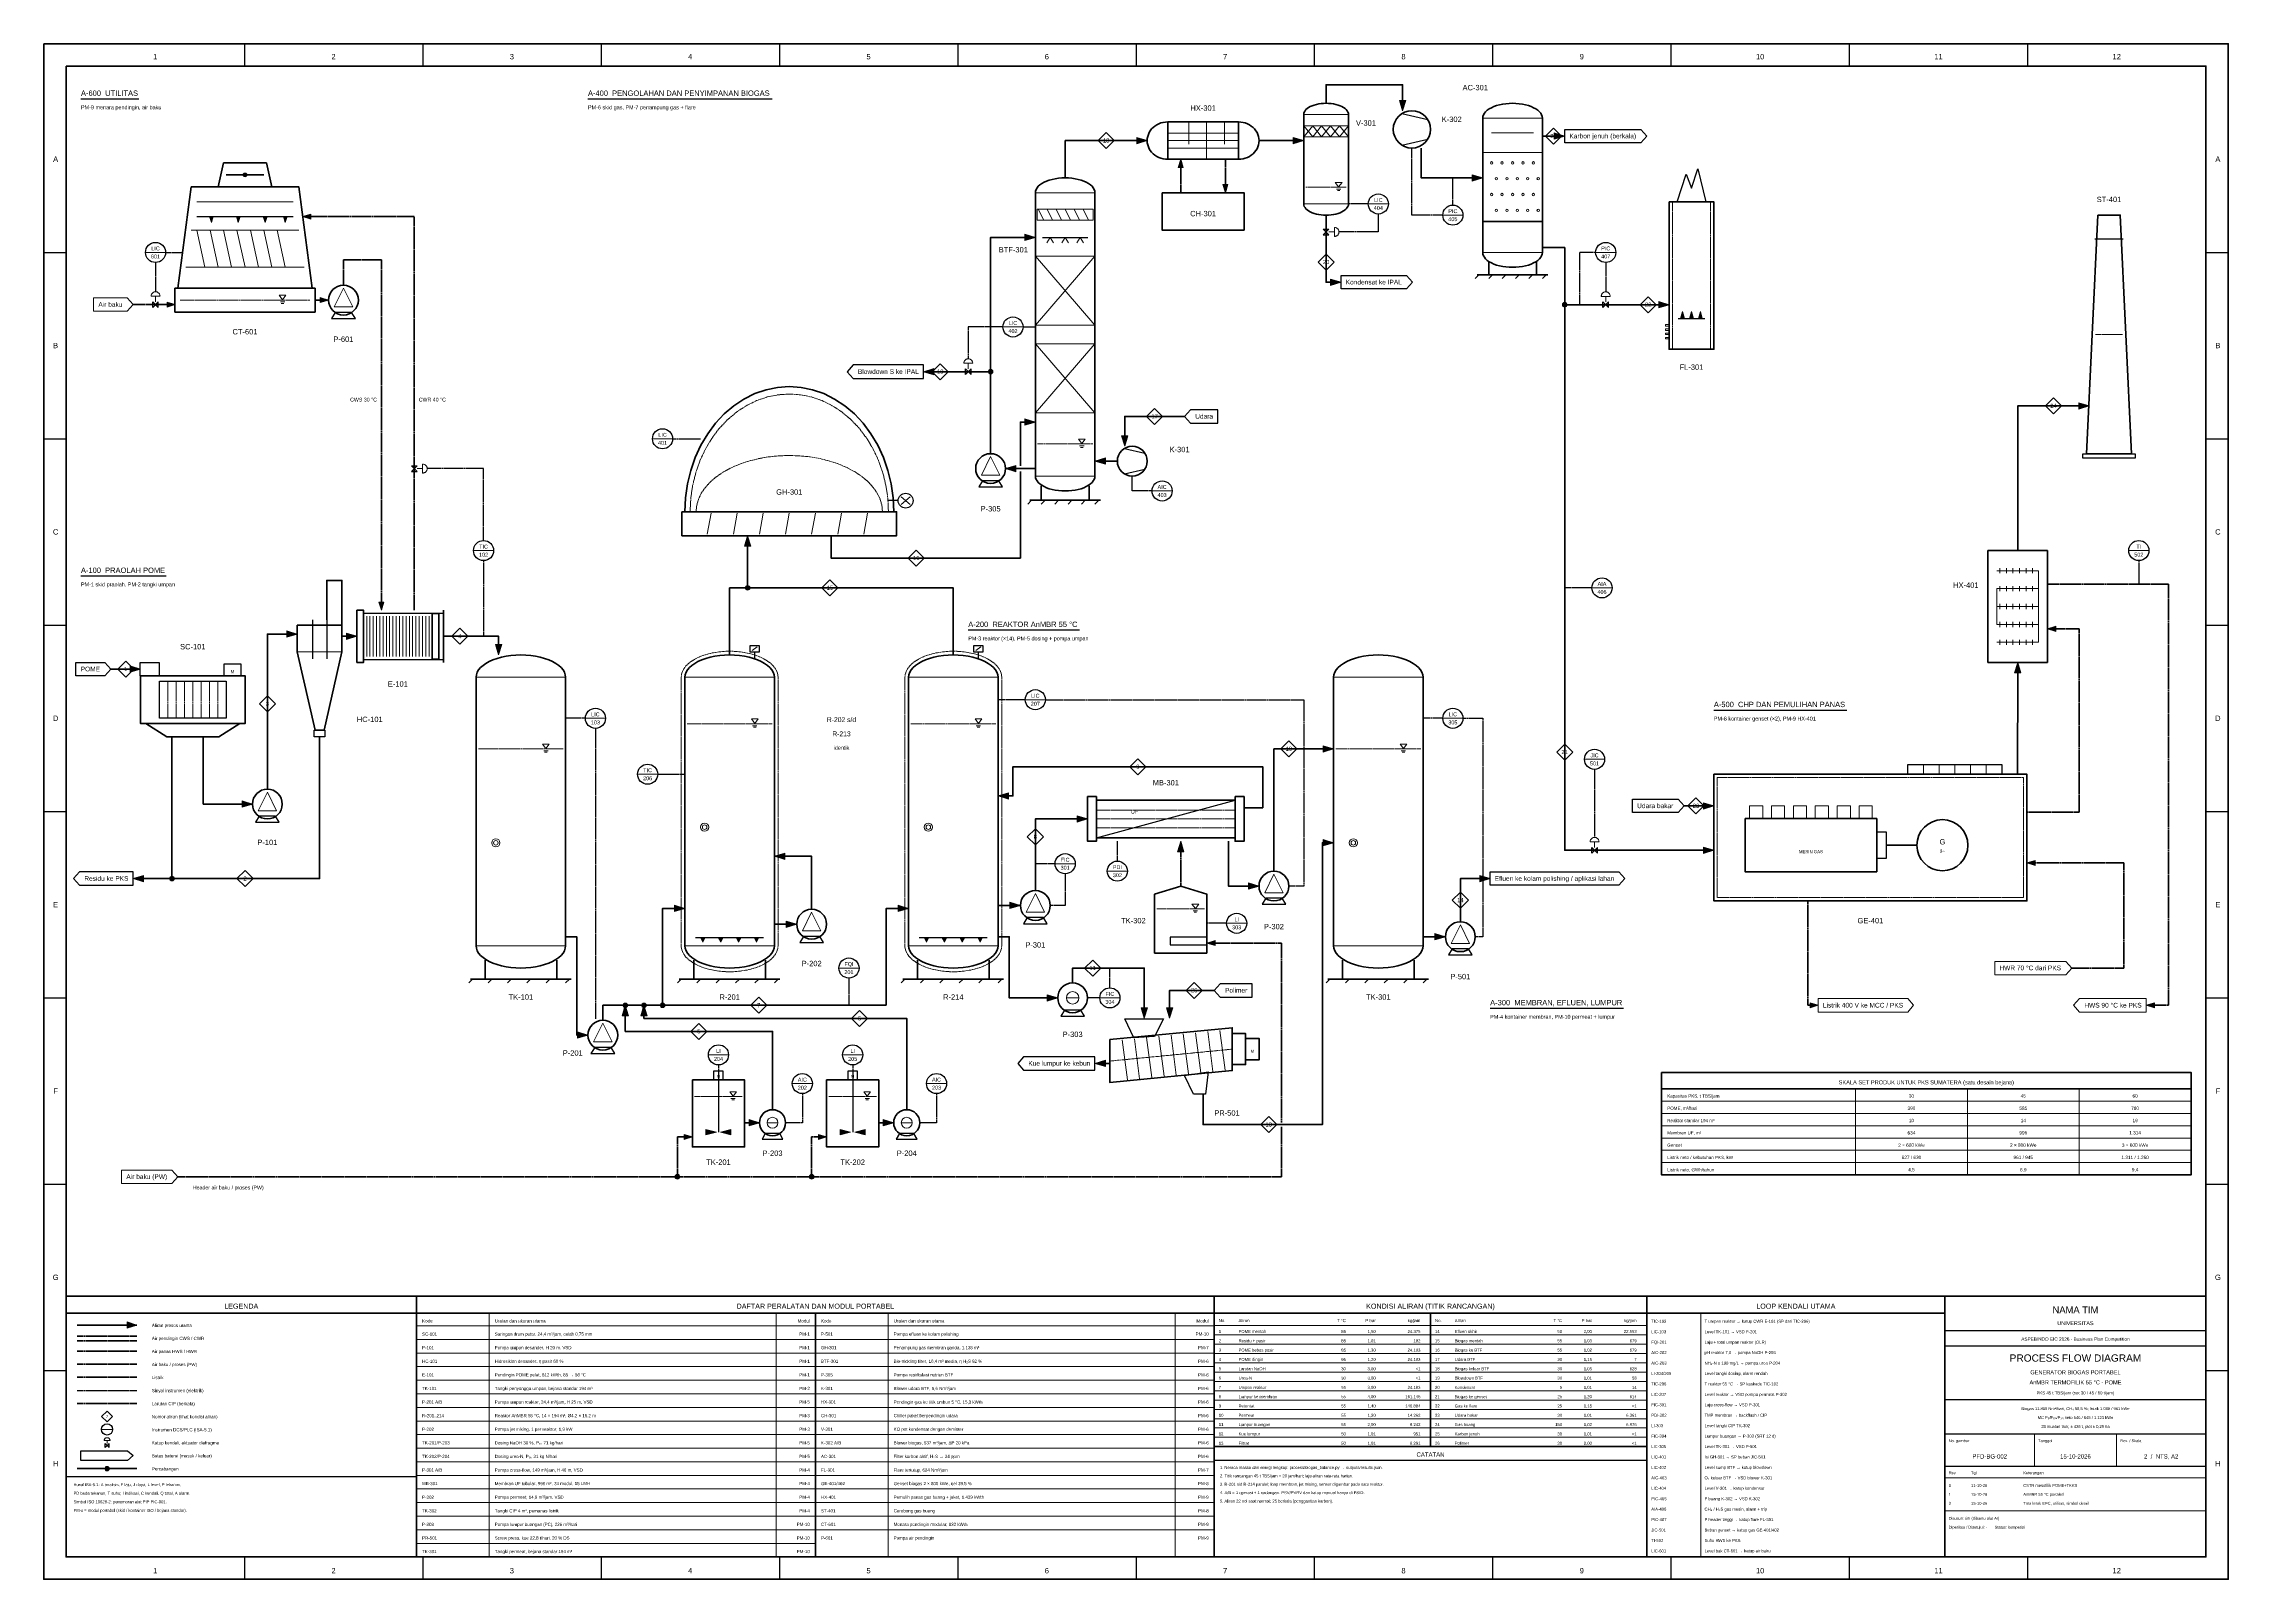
# Model space of a CAD drawing. Header units: millimetres. Extents: x 4 to 590, y 4 to 416.
import ezdxf
from ezdxf.enums import TextEntityAlignment as Align

# ---------------------------------------------------------------- set-up
doc = ezdxf.new("R2010")
doc.units = ezdxf.units.MM
doc.linetypes.add('DASHED', pattern=[1.524, 1.27, -0.254])
for name, color, linetype in [('PFD-BINGKAI', 7, 'Continuous'), ('PFD-INSTRUMEN', 7, 'Continuous'), ('PFD-PERALATAN', 7, 'Continuous'), ('PFD-PROSES', 7, 'Continuous'), ('PFD-SINYAL', 7, 'Continuous'), ('PFD-TABEL', 7, 'Continuous'), ('PFD-TEKS', 7, 'Continuous'), ('PFD-UTILITAS', 8, 'Continuous')]:
    doc.layers.add(name, color=color, linetype=linetype)
doc.styles.add('PFD', font='arial.ttf')

msp = doc.modelspace()

# ---------------------------------------------------------------- hatches: boundary and pattern name
at = {"layer": 'PFD-PERALATAN'}
h = msp.add_hatch(color=7, dxfattribs=at)
edge = h.paths.add_edge_path()
edge.add_arc((58, 380.8), 0.5, 0, 360)
for points in [[(48.5, 369.6), (49.5, 369.6), (49, 368)], [(55.7, 369.6), (56.7, 369.6), (56.2, 368)], [(62.9, 369.6), (63.9, 369.6), (63.4, 368)], [(68.3, 369.6), (69.3, 369.6), (68.8, 368)], [(443.1, 342.28), (444.1, 342.28), (443.6, 344.12)], [(445.5, 342.28), (446.5, 342.28), (446, 344.12)], [(447.9, 342.28), (448.9, 342.28), (448.4, 344.12)], [(180.15, 176.2), (181.45, 176.2), (180.8, 174.9)], [(184.95, 176.2), (186.25, 176.2), (185.6, 174.9)], [(189.75, 176.2), (191.05, 176.2), (190.4, 174.9)], [(194.55, 176.2), (195.85, 176.2), (195.2, 174.9)], [(240.15, 176.2), (241.45, 176.2), (240.8, 174.9)], [(244.95, 176.2), (246.25, 176.2), (245.6, 174.9)], [(249.75, 176.2), (251.05, 176.2), (250.4, 174.9)], [(254.55, 176.2), (255.85, 176.2), (255.2, 174.9)], [(181.64, 124.68), (184.44, 123.96), (181.64, 123.24)], [(188.36, 124.68), (185.56, 123.96), (188.36, 123.24)], [(217.64, 124.68), (220.44, 123.96), (217.64, 123.24)], [(224.36, 124.68), (221.56, 123.96), (224.36, 123.24)]]:
    msp.add_hatch(color=7, dxfattribs=at).paths.add_polyline_path(points)
at = {"layer": 'PFD-PROSES'}
for points in [[(368.5, 398), (367.65, 400.8), (369.35, 400.8)], [(300, 390), (297.2, 389.15), (297.2, 390.85)], [(342, 390), (339.2, 389.15), (339.2, 390.85)], [(412, 391.2), (409.2, 390.35), (409.2, 392.05)], [(390, 380), (387.2, 379.15), (387.2, 380.85)], [(270, 364.04), (267.2, 363.19), (267.2, 364.89)], [(352, 352), (349.2, 351.15), (349.2, 352.85)], [(440, 345.96), (437.2, 345.11), (437.2, 346.81)], [(240, 328), (242.8, 328.85), (242.8, 327.15)], [(552.72, 318.8), (549.92, 317.95), (549.92, 319.65)], [(270, 314.48), (267.2, 313.63), (267.2, 315.33)], [(294, 308), (293.15, 310.8), (294.85, 310.8)], [(286, 304), (288.8, 304.85), (288.8, 303.15)], [(262, 302), (264.8, 302.85), (264.8, 301.15)], [(192.8, 284), (193.65, 281.2), (191.95, 281.2)], [(72, 257.6), (69.2, 256.75), (69.2, 258.45)], [(88, 257), (85.2, 256.15), (85.2, 257.85)], [(126, 252), (125.15, 254.8), (126.85, 254.8)], [(30, 248.2), (27.2, 247.35), (27.2, 249.05)], [(533.5, 250), (534.35, 247.2), (532.65, 247.2)], [(350, 226.8), (347.2, 225.95), (347.2, 227.65)], [(60, 212), (57.2, 211.15), (57.2, 212.85)], [(260, 214.2), (262.8, 215.05), (262.8, 213.35)], [(452, 211.5), (449.2, 210.65), (449.2, 212.35)], [(284, 208), (281.2, 207.15), (281.2, 208.85)], [(309, 202), (309.85, 199.2), (308.15, 199.2)], [(350, 201.6), (347.2, 200.75), (347.2, 202.45)], [(452, 199.6), (449.2, 198.75), (449.2, 200.45)], [(200, 198), (202.8, 198.85), (202.8, 197.15)], [(28, 192), (30.8, 192.85), (30.8, 191.15)], [(330, 190), (327.2, 189.15), (327.2, 190.85)], [(392, 192), (389.2, 191.15), (389.2, 192.85)], [(176, 184), (173.2, 183.15), (173.2, 184.85)], [(236, 184), (233.2, 183.15), (233.2, 184.85)], [(266, 184.8), (263.2, 183.95), (263.2, 185.65)], [(206, 179.76), (203.2, 178.91), (203.2, 180.61)], [(380, 176.4), (377.2, 175.55), (377.2, 177.25)], [(276, 160), (273.2, 159.15), (273.2, 160.85)], [(160, 158), (160.85, 155.2), (159.15, 155.2)], [(165, 158), (165.85, 155.2), (164.15, 155.2)], [(299.2, 154.56), (298.35, 157.36), (300.05, 157.36)], [(306, 154.56), (305.15, 157.36), (306.85, 157.36)], [(150, 150), (147.2, 149.15), (147.2, 150.85)], [(286, 142.4), (288.8, 143.25), (288.8, 141.55)], [(196, 126.5), (193.2, 125.65), (193.2, 127.35)], [(232, 126.5), (229.2, 125.65), (229.2, 127.35)]]:
    msp.add_hatch(color=7, dxfattribs=at).paths.add_polyline_path(points)
h = msp.add_hatch(color=7, dxfattribs=at)
edge = h.paths.add_edge_path()
edge.add_arc((412, 345.96), 0.62, 0, 360)
h = msp.add_hatch(color=7, dxfattribs=at)
edge = h.paths.add_edge_path()
edge.add_arc((258, 328), 0.62, 0, 360)
h = msp.add_hatch(color=7, dxfattribs=at)
edge = h.paths.add_edge_path()
edge.add_arc((192.8, 270), 0.62, 0, 360)
h = msp.add_hatch(color=7, dxfattribs=at)
edge = h.paths.add_edge_path()
edge.add_arc((38.4, 192), 0.62, 0, 360)
h = msp.add_hatch(color=7, dxfattribs=at)
edge = h.paths.add_edge_path()
edge.add_arc((160, 158), 0.62, 0, 360)
h = msp.add_hatch(color=7, dxfattribs=at)
edge = h.paths.add_edge_path()
edge.add_arc((165, 158), 0.62, 0, 360)
h = msp.add_hatch(color=7, dxfattribs=at)
edge = h.paths.add_edge_path()
edge.add_arc((170, 158), 0.62, 0, 360)
h = msp.add_hatch(color=7, dxfattribs=at)
edge = h.paths.add_edge_path()
edge.add_arc((174, 112), 0.62, 0, 360)
h = msp.add_hatch(color=7, dxfattribs=at)
edge = h.paths.add_edge_path()
edge.add_arc((210, 112), 0.62, 0, 360)
at = {"layer": 'PFD-TABEL'}
msp.add_hatch(color=7, dxfattribs=at).paths.add_polyline_path([(29, 72.2), (26.4, 73.05), (26.4, 71.35)])
h = msp.add_hatch(color=7, dxfattribs=at)
edge = h.paths.add_edge_path()
edge.add_arc((21, 33.7), 0.6, 0, 360)
at = {"layer": 'PFD-UTILITAS'}
for points in [[(309, 385), (309.68, 382.8), (308.33, 382.8)], [(321, 376), (320.32, 378.2), (321.67, 378.2)], [(73.44, 369.6), (75.64, 370.27), (75.64, 368.93)], [(39.28, 346), (37.08, 345.32), (37.08, 346.68)], [(80.4, 347.2), (78.2, 346.52), (78.2, 347.88)], [(94.6, 264), (93.92, 266.2), (95.27, 266.2)], [(541.5, 259), (543.7, 259.68), (543.7, 258.32)], [(536, 196.2), (538.2, 196.88), (538.2, 195.52)], [(316, 174.7), (318.2, 175.38), (318.2, 174.02)], [(480, 158), (477.8, 157.32), (477.8, 158.68)], [(568, 158), (570.2, 158.68), (570.2, 157.32)], [(178, 122.7), (175.8, 122.02), (175.8, 123.38)], [(214, 122.7), (211.8, 122.02), (211.8, 123.38)]]:
    msp.add_hatch(color=7, dxfattribs=at).paths.add_polyline_path(points)

# ---------------------------------------------------------------- linework, layer by layer
at = {"layer": 'PFD-BINGKAI', "linetype": 'Continuous', "lineweight": 35, "ltscale": 0.35}
msp.add_lwpolyline([(4, 416), (590, 416), (590, 4), (4, 4)], close=True, dxfattribs=at)
at = {"layer": 'PFD-BINGKAI', "linetype": 'Continuous', "lineweight": 25, "ltscale": 0.35}
for points in [[(57.83, 416), (57.83, 410)], [(105.67, 416), (105.67, 410)], [(153.5, 416), (153.5, 410)], [(201.33, 416), (201.33, 410)], [(249.17, 416), (249.17, 410)], [(297, 416), (297, 410)], [(344.83, 416), (344.83, 410)], [(392.67, 416), (392.67, 410)], [(440.5, 416), (440.5, 410)], [(488.33, 416), (488.33, 410)], [(536.17, 416), (536.17, 410)], [(4, 360), (10, 360)], [(584, 360), (590, 360)], [(4, 310), (10, 310)], [(584, 310), (590, 310)], [(4, 260), (10, 260)], [(584, 260), (590, 260)], [(4, 210), (10, 210)], [(584, 210), (590, 210)], [(4, 160), (10, 160)], [(584, 160), (590, 160)], [(4, 110), (10, 110)], [(584, 110), (590, 110)], [(4, 60), (10, 60)], [(584, 60), (590, 60)], [(57.83, 10), (57.83, 4)], [(105.67, 10), (105.67, 4)], [(153.5, 10), (153.5, 4)], [(201.33, 10), (201.33, 4)], [(249.17, 10), (249.17, 4)], [(297, 10), (297, 4)], [(344.83, 10), (344.83, 4)], [(392.67, 10), (392.67, 4)], [(440.5, 10), (440.5, 4)], [(488.33, 10), (488.33, 4)], [(536.17, 10), (536.17, 4)]]:
    msp.add_lwpolyline(points, dxfattribs=at)
at = {"layer": 'PFD-BINGKAI', "linetype": 'Continuous', "lineweight": 80, "ltscale": 0.35}
msp.add_lwpolyline([(10, 410), (584, 410), (584, 10), (10, 10)], close=True, dxfattribs=at)
at = {"layer": 'PFD-BINGKAI', "linetype": 'Continuous', "lineweight": 30, "ltscale": 0.35}
for points in [[(14, 401.2), (29.56, 401.2)], [(150, 401.2), (199.45, 401.2)], [(14, 273.2), (36.89, 273.2)], [(252, 258.7), (281.8, 258.7)], [(452, 237.2), (487.67, 237.2)], [(392, 157.2), (427.78, 157.2)]]:
    msp.add_lwpolyline(points, dxfattribs=at)
at = {"layer": 'PFD-BINGKAI', "linetype": 'Continuous', "lineweight": 80, "ltscale": 0.35}
msp.add_lwpolyline([(10, 80), (584, 80)], dxfattribs=at)
at = {"layer": 'PFD-INSTRUMEN', "linetype": 'Continuous', "lineweight": 20, "ltscale": 0.35}
for points in [[(359.3, 373), (364.7, 373)], [(379.3, 370), (384.7, 370)], [(31.3, 360), (36.7, 360)], [(420.3, 360), (425.7, 360)], [(261.3, 340), (266.7, 340)], [(167.3, 310), (172.7, 310)], [(301.3, 296), (306.7, 296)], [(119.3, 280), (124.7, 280)], [(563.3, 280), (568.7, 280)], [(419.3, 270), (424.7, 270)], [(149.3, 235), (154.7, 235)], [(267.3, 240), (272.7, 240)], [(379.3, 235), (384.7, 235)], [(417.3, 224), (422.7, 224)], [(163.3, 220), (168.7, 220)], [(275.3, 196), (280.7, 196)], [(289.3, 194), (294.7, 194)], [(321.3, 180), (326.7, 180)], [(217.3, 168), (222.7, 168)], [(287.3, 160), (292.7, 160)], [(182.3, 144.7), (187.7, 144.7)], [(218.3, 144.7), (223.7, 144.7)], [(204.8, 137), (210.2, 137)], [(240.8, 137), (246.2, 137)]]:
    msp.add_lwpolyline(points, dxfattribs=at)
at = {"layer": 'PFD-INSTRUMEN', "lineweight": 30}
for centre in [(362, 373), (382, 370), (34, 360), (423, 360), (264, 340), (170, 310), (304, 296), (122, 280), (566, 280), (422, 270), (270, 240), (152, 235), (382, 235), (166, 220), (420, 224), (278, 196), (292, 194), (324, 180), (220, 168), (290, 160), (185, 144.7), (221, 144.7), (207.5, 137), (243.5, 137)]:
    msp.add_circle(centre, 2.7, dxfattribs=at)
at = {"layer": 'PFD-PERALATAN', "linetype": 'Continuous', "lineweight": 50, "ltscale": 0.35}
for points in [[(342, 397), (342.04, 397.34), (342.15, 397.67), (342.34, 397.99), (342.59, 398.3), (342.92, 398.6), (343.31, 398.87), (343.76, 399.12), (344.26, 399.35), (344.81, 399.54), (345.4, 399.7), (346.02, 399.83), (346.66, 399.92), (347.33, 399.98), (348, 400), (348.67, 399.98), (349.34, 399.92), (349.98, 399.83), (350.6, 399.7), (351.19, 399.54), (351.74, 399.35), (352.24, 399.12), (352.69, 398.87), (353.08, 398.6), (353.41, 398.3), (353.66, 397.99), (353.85, 397.67), (353.96, 397.34), (354, 397), (354, 373), (353.96, 372.66), (353.85, 372.33), (353.66, 372.01), (353.41, 371.7), (353.08, 371.4), (352.69, 371.13), (352.24, 370.88), (351.74, 370.65), (351.19, 370.46), (350.6, 370.3), (349.98, 370.17), (349.34, 370.08), (348.67, 370.02), (348, 370), (347.33, 370.02), (346.66, 370.08), (346.02, 370.17), (345.4, 370.3), (344.81, 370.46), (344.26, 370.65), (343.76, 370.88), (343.31, 371.13), (342.92, 371.4), (342.59, 371.7), (342.34, 372.01), (342.15, 372.33), (342.04, 372.66), (342, 373)], [(390, 396), (390.05, 396.45), (390.2, 396.89), (390.45, 397.32), (390.79, 397.74), (391.23, 398.13), (391.75, 398.49), (392.34, 398.83), (393.01, 399.13), (393.74, 399.39), (394.53, 399.6), (395.36, 399.78), (396.22, 399.9), (397.1, 399.97), (398, 400), (398.9, 399.97), (399.78, 399.9), (400.64, 399.78), (401.47, 399.6), (402.26, 399.39), (402.99, 399.13), (403.66, 398.83), (404.25, 398.49), (404.77, 398.13), (405.21, 397.74), (405.55, 397.32), (405.8, 396.89), (405.95, 396.45), (406, 396), (406, 360), (405.95, 359.55), (405.8, 359.11), (405.55, 358.68), (405.21, 358.26), (404.77, 357.87), (404.25, 357.51), (403.66, 357.17), (402.99, 356.87), (402.26, 356.61), (401.47, 356.4), (400.64, 356.22), (399.78, 356.1), (398.9, 356.03), (398, 356), (397.1, 356.03), (396.22, 356.1), (395.36, 356.22), (394.53, 356.4), (393.74, 356.61), (393.01, 356.87), (392.34, 357.17), (391.75, 357.51), (391.23, 357.87), (390.79, 358.26), (390.45, 358.68), (390.2, 359.11), (390.05, 359.55), (390, 360)], [(305.5, 395), (324.5, 395), (324.5, 385), (305.5, 385)], [(43.6, 377.6), (72.4, 377.6), (76, 350.4), (40, 350.4)], [(270, 376), (270.05, 376.45), (270.2, 376.89), (270.45, 377.32), (270.79, 377.74), (271.23, 378.13), (271.75, 378.49), (272.34, 378.83), (273.01, 379.13), (273.74, 379.39), (274.53, 379.6), (275.36, 379.78), (276.22, 379.9), (277.1, 379.97), (278, 380), (278.9, 379.97), (279.78, 379.9), (280.64, 379.78), (281.47, 379.6), (282.26, 379.39), (282.99, 379.13), (283.66, 378.83), (284.25, 378.49), (284.77, 378.13), (285.21, 377.74), (285.55, 377.32), (285.8, 376.89), (285.95, 376.45), (286, 376), (286, 300), (285.95, 299.55), (285.8, 299.11), (285.55, 298.68), (285.21, 298.26), (284.77, 297.87), (284.25, 297.51), (283.66, 297.17), (282.99, 296.87), (282.26, 296.61), (281.47, 296.4), (280.64, 296.22), (279.78, 296.1), (278.9, 296.03), (278, 296), (277.1, 296.03), (276.22, 296.1), (275.36, 296.22), (274.53, 296.4), (273.74, 296.61), (273.01, 296.87), (272.34, 297.17), (271.75, 297.51), (271.23, 297.87), (270.79, 298.26), (270.45, 298.68), (270.2, 299.11), (270.05, 299.55), (270, 300)], [(440, 373.56), (452, 373.56), (452, 334), (440, 334)], [(555, 370), (561, 370), (564, 306), (552, 306)], [(176, 290.4), (176.18, 294.16), (176.7, 297.88), (177.57, 301.5), (178.77, 304.98), (180.29, 308.28), (182.11, 311.35), (184.2, 314.16), (186.54, 316.67), (189.1, 318.85), (191.85, 320.67), (194.75, 322.11), (197.77, 323.16), (200.86, 323.79), (204, 324), (207.14, 323.79), (210.23, 323.16), (213.25, 322.11), (216.15, 320.67), (218.9, 318.85), (221.46, 316.67), (223.8, 314.16), (225.89, 311.35), (227.71, 308.28), (229.23, 304.98), (230.43, 301.5), (231.3, 297.88), (231.82, 294.16), (232, 290.4)], [(525.5, 280), (541.5, 280), (541.5, 250), (525.5, 250)], [(72, 260), (84, 260), (84, 252.8), (79.2, 231.8), (76.8, 231.8), (72, 252.8)], [(120, 246), (120.08, 246.67), (120.3, 247.34), (120.67, 247.98), (121.19, 248.6), (121.84, 249.19), (122.62, 249.74), (123.51, 250.24), (124.52, 250.69), (125.62, 251.08), (126.79, 251.41), (128.04, 251.66), (129.33, 251.85), (130.66, 251.96), (132, 252), (133.34, 251.96), (134.67, 251.85), (135.96, 251.66), (137.21, 251.41), (138.38, 251.08), (139.48, 250.69), (140.49, 250.24), (141.38, 249.74), (142.16, 249.19), (142.81, 248.6), (143.33, 247.98), (143.7, 247.34), (143.92, 246.67), (144, 246), (144, 174), (143.92, 173.33), (143.7, 172.66), (143.33, 172.02), (142.81, 171.4), (142.16, 170.81), (141.38, 170.26), (140.49, 169.76), (139.48, 169.31), (138.38, 168.92), (137.21, 168.59), (135.96, 168.34), (134.67, 168.15), (133.34, 168.04), (132, 168), (130.66, 168.04), (129.33, 168.15), (128.04, 168.34), (126.79, 168.59), (125.62, 168.92), (124.52, 169.31), (123.51, 169.76), (122.62, 170.26), (121.84, 170.81), (121.19, 171.4), (120.67, 172.02), (120.3, 172.66), (120.08, 173.33), (120, 174)], [(176, 246), (176.08, 246.67), (176.3, 247.34), (176.67, 247.98), (177.19, 248.6), (177.84, 249.19), (178.62, 249.74), (179.51, 250.24), (180.52, 250.69), (181.62, 251.08), (182.79, 251.41), (184.04, 251.66), (185.33, 251.85), (186.66, 251.96), (188, 252), (189.34, 251.96), (190.67, 251.85), (191.96, 251.66), (193.21, 251.41), (194.38, 251.08), (195.48, 250.69), (196.49, 250.24), (197.38, 249.74), (198.16, 249.19), (198.81, 248.6), (199.33, 247.98), (199.7, 247.34), (199.92, 246.67), (200, 246), (200, 174), (199.92, 173.33), (199.7, 172.66), (199.33, 172.02), (198.81, 171.4), (198.16, 170.81), (197.38, 170.26), (196.49, 169.76), (195.48, 169.31), (194.38, 168.92), (193.21, 168.59), (191.96, 168.34), (190.67, 168.15), (189.34, 168.04), (188, 168), (186.66, 168.04), (185.33, 168.15), (184.04, 168.34), (182.79, 168.59), (181.62, 168.92), (180.52, 169.31), (179.51, 169.76), (178.62, 170.26), (177.84, 170.81), (177.19, 171.4), (176.67, 172.02), (176.3, 172.66), (176.08, 173.33), (176, 174)], [(236, 246), (236.08, 246.67), (236.3, 247.34), (236.67, 247.98), (237.19, 248.6), (237.84, 249.19), (238.62, 249.74), (239.51, 250.24), (240.52, 250.69), (241.62, 251.08), (242.79, 251.41), (244.04, 251.66), (245.33, 251.85), (246.66, 251.96), (248, 252), (249.34, 251.96), (250.67, 251.85), (251.96, 251.66), (253.21, 251.41), (254.38, 251.08), (255.48, 250.69), (256.49, 250.24), (257.38, 249.74), (258.16, 249.19), (258.81, 248.6), (259.33, 247.98), (259.7, 247.34), (259.92, 246.67), (260, 246), (260, 174), (259.92, 173.33), (259.7, 172.66), (259.33, 172.02), (258.81, 171.4), (258.16, 170.81), (257.38, 170.26), (256.49, 169.76), (255.48, 169.31), (254.38, 168.92), (253.21, 168.59), (251.96, 168.34), (250.67, 168.15), (249.34, 168.04), (248, 168), (246.66, 168.04), (245.33, 168.15), (244.04, 168.34), (242.79, 168.59), (241.62, 168.92), (240.52, 169.31), (239.51, 169.76), (238.62, 170.26), (237.84, 170.81), (237.19, 171.4), (236.67, 172.02), (236.3, 172.66), (236.08, 173.33), (236, 174)], [(350, 246), (350.08, 246.67), (350.3, 247.34), (350.67, 247.98), (351.19, 248.6), (351.84, 249.19), (352.62, 249.74), (353.51, 250.24), (354.52, 250.69), (355.62, 251.08), (356.79, 251.41), (358.04, 251.66), (359.33, 251.85), (360.66, 251.96), (362, 252), (363.34, 251.96), (364.67, 251.85), (365.96, 251.66), (367.21, 251.41), (368.38, 251.08), (369.48, 250.69), (370.49, 250.24), (371.38, 249.74), (372.16, 249.19), (372.81, 248.6), (373.33, 247.98), (373.7, 247.34), (373.92, 246.67), (374, 246), (374, 174), (373.92, 173.33), (373.7, 172.66), (373.33, 172.02), (372.81, 171.4), (372.16, 170.81), (371.38, 170.26), (370.49, 169.76), (369.48, 169.31), (368.38, 168.92), (367.21, 168.59), (365.96, 168.34), (364.67, 168.15), (363.34, 168.04), (362, 168), (360.66, 168.04), (359.33, 168.15), (358.04, 168.34), (356.79, 168.59), (355.62, 168.92), (354.52, 169.31), (353.51, 169.76), (352.62, 170.26), (351.84, 170.81), (351.19, 171.4), (350.67, 172.02), (350.3, 172.66), (350.08, 173.33), (350, 174)], [(30, 246.4), (58, 246.4), (58, 233.6), (30, 233.6)], [(452, 220), (536, 220), (536, 186), (452, 186)], [(286.4, 213.04), (323.6, 213.04), (323.6, 202.96), (286.4, 202.96)], [(302, 187.84), (309, 190), (316, 187.84), (316, 172), (302, 172)], [(290, 148.8), (322.8, 152), (322.8, 140.48), (290, 137.28)], [(178, 138), (192, 138), (192, 120), (178, 120)], [(214, 138), (228, 138), (228, 120), (214, 120)]]:
    msp.add_lwpolyline(points, close=True, dxfattribs=at)
at = {"layer": 'PFD-PERALATAN', "linetype": 'Continuous', "lineweight": 40, "ltscale": 0.35}
for points in [[(305.5, 395), (304.88, 394.97), (304.28, 394.87), (303.68, 394.72), (303.11, 394.5), (302.57, 394.23), (302.07, 393.91), (301.61, 393.54), (301.2, 393.12), (300.84, 392.66), (300.54, 392.17), (300.31, 391.65), (300.14, 391.11), (300.03, 390.56), (300, 390), (300.03, 389.44), (300.14, 388.89), (300.31, 388.35), (300.54, 387.83), (300.84, 387.34), (301.2, 386.88), (301.61, 386.46), (302.07, 386.09), (302.57, 385.77), (303.11, 385.5), (303.68, 385.28), (304.28, 385.13), (304.88, 385.03), (305.5, 385), (305.5, 385), (305.5, 395)], [(324.5, 385), (325.12, 385.03), (325.72, 385.13), (326.32, 385.28), (326.89, 385.5), (327.43, 385.77), (327.93, 386.09), (328.39, 386.46), (328.8, 386.88), (329.16, 387.34), (329.46, 387.83), (329.69, 388.35), (329.86, 388.89), (329.97, 389.44), (330, 390), (329.97, 390.56), (329.86, 391.11), (329.69, 391.65), (329.46, 392.17), (329.16, 392.66), (328.8, 393.12), (328.39, 393.54), (327.93, 393.91), (327.43, 394.23), (326.89, 394.5), (326.32, 394.72), (325.72, 394.87), (325.12, 394.97), (324.5, 395), (324.5, 395), (324.5, 385)], [(50.8, 377.6), (52.24, 384), (63.76, 384), (65.2, 377.6)], [(304, 376), (326, 376), (326, 366), (304, 366)], [(39.2, 350.4), (76.8, 350.4), (76.8, 344), (39.2, 344)], [(175.2, 290.4), (232.8, 290.4), (232.8, 284), (175.2, 284)], [(88, 264), (89.8, 264), (89.8, 250), (88, 250)], [(108.2, 263.16), (110, 263.16), (110, 250.84), (108.2, 250.84)], [(31.4, 233.6), (56.6, 233.6), (51, 230), (37, 230)], [(284, 214), (286.4, 214), (286.4, 202), (284, 202)], [(323.6, 214), (326, 214), (326, 202), (323.6, 202)], [(460.4, 208.1), (495.68, 208.1), (495.68, 193.82), (460.4, 193.82)]]:
    msp.add_lwpolyline(points, close=True, dxfattribs=at)
for points in [[(305.5, 395), (305.5, 385)], [(324.5, 395), (324.5, 385)], [(111.2, 264), (111.2, 250)], [(498.2, 200.96), (506.47, 200.96)]]:
    msp.add_lwpolyline(points, dxfattribs=at)
at = {"layer": 'PFD-PERALATAN', "linetype": 'Continuous', "lineweight": 13, "ltscale": 0.35}
for points in [[(311.2, 395), (311.2, 389)], [(315.95, 395), (315.95, 385)], [(320.7, 395), (320.7, 389)], [(342, 397), (354, 397)], [(342, 394), (344.4, 391)], [(344.4, 394), (342, 391)], [(344.4, 394), (346.8, 391)], [(346.8, 394), (344.4, 391)], [(346.8, 394), (349.2, 391)], [(349.2, 394), (346.8, 391)], [(349.2, 394), (351.6, 391)], [(351.6, 394), (349.2, 391)], [(351.6, 394), (354, 391)], [(354, 394), (351.6, 391)], [(390, 396), (406, 396)], [(270, 376), (286, 376)], [(350.76, 377), (351.96, 377)], [(351.01, 376.6), (351.71, 376.6)], [(342, 373), (354, 373)], [(43.6, 366), (72.4, 366)], [(45.04, 366), (47.2, 356)], [(48.64, 366), (50.8, 356)], [(52.24, 366), (54.4, 356)], [(55.84, 366), (58, 356)], [(59.44, 366), (61.6, 356)], [(63.04, 366), (65.2, 356)], [(66.64, 366), (68.8, 356)], [(274, 364.04), (273.1, 362.54)], [(274, 364.04), (274.9, 362.54)], [(278, 364.04), (277.1, 362.54)], [(278, 364.04), (278.9, 362.54)], [(282, 364.04), (281.1, 362.54)], [(282, 364.04), (282.9, 362.54)], [(390, 360), (406, 360)], [(42.16, 356), (73.84, 356)], [(389, 354), (388, 353)], [(392.6, 354), (391.6, 353)], [(396.2, 354), (395.2, 353)], [(399.8, 354), (398.8, 353)], [(403.4, 354), (402.4, 353)], [(407, 354), (406, 353)], [(67.48, 346.7), (68.68, 346.7)], [(67.73, 346.3), (68.43, 346.3)], [(281.88, 308.1), (283.08, 308.1)], [(282.13, 307.7), (282.83, 307.7)], [(270, 300), (286, 300)], [(269, 293.5), (268, 292.5)], [(272.6, 293.5), (271.6, 292.5)], [(276.2, 293.5), (275.2, 292.5)], [(279.8, 293.5), (278.8, 292.5)], [(283.4, 293.5), (282.4, 292.5)], [(287, 293.5), (286, 292.5)], [(72, 252.8), (84, 252.8)], [(194.02, 253.17), (195.42, 254.17)], [(254.02, 253.17), (255.42, 254.17)], [(120, 246), (144, 246)], [(176, 246), (200, 246)], [(236, 246), (260, 246)], [(350, 246), (374, 246)], [(194.12, 233.02), (195.32, 233.02)], [(194.37, 232.62), (195.07, 232.62)], [(254.12, 233.02), (255.32, 233.02)], [(254.37, 232.62), (255.07, 232.62)], [(138.12, 226.3), (139.32, 226.3)], [(138.37, 225.9), (139.07, 225.9)], [(368.12, 226.3), (369.32, 226.3)], [(368.37, 225.9), (369.07, 225.9)], [(312.32, 183.38), (313.52, 183.38)], [(312.57, 182.98), (313.27, 182.98)], [(120, 174), (144, 174)], [(176, 174), (200, 174)], [(236, 174), (260, 174)], [(350, 174), (374, 174)], [(119, 165), (118, 164)], [(124.2, 165), (123.2, 164)], [(129.4, 165), (128.4, 164)], [(134.6, 165), (133.6, 164)], [(139.8, 165), (138.8, 164)], [(145, 165), (144, 164)], [(175, 165), (174, 164)], [(180.2, 165), (179.2, 164)], [(185.4, 165), (184.4, 164)], [(190.6, 165), (189.6, 164)], [(195.8, 165), (194.8, 164)], [(201, 165), (200, 164)], [(235, 165), (234, 164)], [(240.2, 165), (239.2, 164)], [(245.4, 165), (244.4, 164)], [(250.6, 165), (249.6, 164)], [(255.8, 165), (254.8, 164)], [(261, 165), (260, 164)], [(349, 165), (348, 164)], [(354.2, 165), (353.2, 164)], [(359.4, 165), (358.4, 164)], [(364.6, 165), (363.6, 164)], [(369.8, 165), (368.8, 164)], [(375, 165), (374, 164)], [(188.32, 133), (189.52, 133)], [(188.57, 132.6), (189.27, 132.6)], [(224.32, 133), (225.52, 133)], [(224.57, 132.6), (225.27, 132.6)]]:
    msp.add_lwpolyline(points, dxfattribs=at)
at = {"layer": 'PFD-PERALATAN', "linetype": 'Continuous', "lineweight": 20, "ltscale": 0.35}
for points in [[(342, 394), (354, 394), (354, 391), (342, 391)], [(350.25, 364.3), (350.38, 364.31), (350.52, 364.33), (350.65, 364.37), (350.77, 364.42), (350.89, 364.48), (351, 364.56), (351.1, 364.65), (351.19, 364.75), (351.27, 364.86), (351.33, 364.98), (351.38, 365.1), (351.42, 365.23), (351.44, 365.37), (351.45, 365.5), (351.44, 365.63), (351.42, 365.77), (351.38, 365.9), (351.33, 366.02), (351.27, 366.14), (351.19, 366.25), (351.1, 366.35), (351, 366.44), (350.89, 366.52), (350.77, 366.58), (350.65, 366.63), (350.52, 366.67), (350.38, 366.69), (350.25, 366.7)], [(270, 359), (286, 359), (286, 340.52), (270, 340.52)], [(35.2, 348.25), (35.19, 348.38), (35.17, 348.52), (35.13, 348.65), (35.08, 348.77), (35.02, 348.89), (34.94, 349), (34.85, 349.1), (34.75, 349.19), (34.64, 349.27), (34.52, 349.33), (34.4, 349.38), (34.27, 349.42), (34.13, 349.44), (34, 349.45), (33.87, 349.44), (33.73, 349.42), (33.6, 349.38), (33.48, 349.33), (33.36, 349.27), (33.25, 349.19), (33.15, 349.1), (33.06, 349), (32.98, 348.89), (32.92, 348.77), (32.87, 348.65), (32.83, 348.52), (32.81, 348.38), (32.8, 348.25)], [(81.92, 345.4), (84.4, 350.4), (86.88, 345.4)], [(424.2, 348.21), (424.19, 348.34), (424.17, 348.48), (424.13, 348.61), (424.08, 348.73), (424.02, 348.85), (423.94, 348.96), (423.85, 349.06), (423.75, 349.15), (423.64, 349.23), (423.52, 349.29), (423.4, 349.34), (423.27, 349.38), (423.13, 349.4), (423, 349.41), (422.87, 349.4), (422.73, 349.38), (422.6, 349.34), (422.48, 349.29), (422.36, 349.23), (422.25, 349.15), (422.15, 349.06), (422.06, 348.96), (421.98, 348.85), (421.92, 348.73), (421.87, 348.61), (421.83, 348.48), (421.81, 348.34), (421.8, 348.21)], [(270, 335.48), (286, 335.48), (286, 317), (270, 317)], [(253.2, 330.25), (253.19, 330.38), (253.17, 330.52), (253.13, 330.65), (253.08, 330.77), (253.02, 330.89), (252.94, 331), (252.85, 331.1), (252.75, 331.19), (252.64, 331.27), (252.52, 331.33), (252.4, 331.38), (252.27, 331.42), (252.13, 331.44), (252, 331.45), (251.87, 331.44), (251.73, 331.42), (251.6, 331.38), (251.48, 331.33), (251.36, 331.27), (251.25, 331.19), (251.15, 331.1), (251.06, 331), (250.98, 330.89), (250.92, 330.77), (250.87, 330.65), (250.83, 330.52), (250.81, 330.38), (250.8, 330.25)], [(255.52, 300.2), (258, 305.2), (260.48, 300.2)], [(105.65, 300.8), (105.78, 300.81), (105.92, 300.83), (106.05, 300.87), (106.17, 300.92), (106.29, 300.98), (106.4, 301.06), (106.5, 301.15), (106.59, 301.25), (106.67, 301.36), (106.73, 301.48), (106.78, 301.6), (106.82, 301.73), (106.84, 301.87), (106.85, 302), (106.84, 302.13), (106.82, 302.27), (106.78, 302.4), (106.73, 302.52), (106.67, 302.64), (106.59, 302.75), (106.5, 302.85), (106.4, 302.94), (106.29, 303.02), (106.17, 303.08), (106.05, 303.13), (105.92, 303.17), (105.78, 303.19), (105.65, 303.2)], [(61.52, 210.2), (64, 215.2), (66.48, 210.2)], [(461.58, 211.5), (465.1, 211.5), (465.1, 208.1), (461.58, 208.1)], [(467.46, 211.5), (470.98, 211.5), (470.98, 208.1), (467.46, 208.1)], [(473.34, 211.5), (476.86, 211.5), (476.86, 208.1), (473.34, 208.1)], [(479.22, 211.5), (482.74, 211.5), (482.74, 208.1), (479.22, 208.1)], [(485.1, 211.5), (488.62, 211.5), (488.62, 208.1), (485.1, 208.1)], [(490.98, 211.5), (494.5, 211.5), (494.5, 208.1), (490.98, 208.1)], [(421.2, 201.85), (421.19, 201.98), (421.17, 202.12), (421.13, 202.25), (421.08, 202.37), (421.02, 202.49), (420.94, 202.6), (420.85, 202.7), (420.75, 202.79), (420.64, 202.87), (420.52, 202.93), (420.4, 202.98), (420.27, 203.02), (420.13, 203.04), (420, 203.05), (419.87, 203.04), (419.73, 203.02), (419.6, 202.98), (419.48, 202.93), (419.36, 202.87), (419.25, 202.79), (419.15, 202.7), (419.06, 202.6), (418.98, 202.49), (418.92, 202.37), (418.87, 202.25), (418.83, 202.12), (418.81, 201.98), (418.8, 201.85)], [(267.52, 183), (270, 188), (272.48, 183)], [(331.52, 188.2), (334, 193.2), (336.48, 188.2)], [(207.52, 177.96), (210, 182.96), (212.48, 177.96)], [(381.52, 174.6), (384, 179.6), (386.48, 174.6)], [(151.52, 148.2), (154, 153.2), (156.48, 148.2)]]:
    msp.add_lwpolyline(points, close=True, dxfattribs=at)
at = {"layer": 'PFD-PERALATAN', "linetype": 'Continuous', "lineweight": 30, "ltscale": 0.35}
for points in [[(368.35, 397.24), (375.24, 395.65)], [(368.35, 388.76), (375.24, 390.35)], [(271.92, 364.04), (284.08, 364.04)], [(442.4, 342.28), (449.6, 342.28)], [(293.88, 307.39), (299.39, 306.12)], [(293.88, 300.61), (299.39, 301.88)], [(89.8, 263.2), (111.2, 263.2)], [(194.72, 250.97), (194.72, 252.77)], [(254.72, 250.97), (254.72, 252.77)], [(89.8, 250.8), (111.2, 250.8)], [(286.4, 202.96), (323.6, 213.04)], [(178.88, 176.2), (197.12, 176.2)], [(238.88, 176.2), (257.12, 176.2)], [(185, 138), (185, 123.96)], [(221, 138), (221, 123.96)]]:
    msp.add_lwpolyline(points, dxfattribs=at)
at = {"layer": 'PFD-PERALATAN', "linetype": 'Continuous', "lineweight": 15, "ltscale": 0.35}
for points in [[(305.5, 392), (324.5, 392)], [(305.5, 390), (324.5, 390)], [(305.5, 388), (324.5, 388)], [(45.04, 373.6), (70.96, 373.6)], [(270, 359), (286, 340.52)], [(286, 359), (270, 340.52)], [(270, 335.48), (286, 317)], [(286, 335.48), (270, 317)], [(234, 294.4), (236.4, 292.4)], [(234, 292.4), (236.4, 294.4)]]:
    msp.add_lwpolyline(points, dxfattribs=at)
at = {"layer": 'PFD-PERALATAN', "linetype": 'Continuous', "lineweight": 20, "ltscale": 0.35}
for points in [[(390, 386.8), (406, 386.8)], [(392.4, 392.08), (403.6, 392.08)], [(348.75, 365.5), (350.25, 365.5)], [(34, 346.75), (34, 348.25)], [(423, 346.71), (423, 348.21)], [(252, 328.75), (252, 330.25)], [(104.15, 302), (105.65, 302)], [(527.9, 274.6), (539.1, 274.6)], [(527.9, 269.8), (539.1, 269.8)], [(527.9, 269.8), (527.9, 260.2)], [(539.1, 274.6), (539.1, 255.4)], [(527.9, 265), (539.1, 265)], [(90.64, 262.4), (90.64, 251.6)], [(91.52, 262.4), (91.52, 251.6)], [(92.4, 262.4), (92.4, 251.6)], [(93.28, 262.4), (93.28, 251.6)], [(94.16, 262.4), (94.16, 251.6)], [(95.04, 262.4), (95.04, 251.6)], [(95.92, 262.4), (95.92, 251.6)], [(96.8, 262.4), (96.8, 251.6)], [(97.68, 262.4), (97.68, 251.6)], [(98.56, 262.4), (98.56, 251.6)], [(99.44, 262.4), (99.44, 251.6)], [(100.32, 262.4), (100.32, 251.6)], [(101.2, 262.4), (101.2, 251.6)], [(102.08, 262.4), (102.08, 251.6)], [(102.96, 262.4), (102.96, 251.6)], [(103.84, 262.4), (103.84, 251.6)], [(104.72, 262.4), (104.72, 251.6)], [(105.6, 262.4), (105.6, 251.6)], [(106.48, 262.4), (106.48, 251.6)], [(107.36, 262.4), (107.36, 251.6)], [(527.9, 260.2), (539.1, 260.2)], [(527.9, 255.4), (539.1, 255.4)], [(420, 200.35), (420, 201.85)], [(278.32, 160), (281.68, 160)], [(293.28, 148.72), (294.68, 138)], [(296.56, 149.04), (297.96, 138.32)], [(299.84, 149.36), (301.24, 138.64)], [(303.12, 149.68), (304.52, 138.96)], [(306.4, 150), (307.8, 139.28)], [(309.68, 150.32), (311.08, 139.6)], [(312.96, 150.64), (314.36, 139.92)], [(316.24, 150.96), (317.64, 140.24)], [(319.52, 151.28), (320.92, 140.56)], [(198.03, 126.5), (200.97, 126.5)], [(234.03, 126.5), (236.97, 126.5)]]:
    msp.add_lwpolyline(points, dxfattribs=at)
at = {"layer": 'PFD-PERALATAN', "linetype": 'Continuous', "lineweight": 25, "ltscale": 0.35}
for points in [[(442.16, 373.56), (444.56, 381), (446, 377.24), (447.68, 382.4), (449.84, 373.56)], [(347.25, 366.25), (348.75, 366.25), (347.25, 364.75), (348.75, 364.75)], [(33.25, 346.75), (34.75, 345.25), (34.75, 346.75), (33.25, 345.25)], [(422.25, 346.71), (423.75, 345.21), (423.75, 346.71), (422.25, 345.21)], [(251.25, 328.75), (252.75, 327.25), (252.75, 328.75), (251.25, 327.25)], [(102.65, 302.75), (104.15, 302.75), (102.65, 301.25), (104.15, 301.25)], [(193.52, 254.57), (195.92, 254.57), (195.92, 252.77), (193.52, 252.77)], [(253.52, 254.57), (255.92, 254.57), (255.92, 252.77), (253.52, 252.77)], [(419.25, 200.35), (420.75, 198.85), (420.75, 200.35), (419.25, 198.85)]]:
    msp.add_lwpolyline(points, close=True, dxfattribs=at)
at = {"layer": 'PFD-PERALATAN', "linetype": 'Continuous', "lineweight": 50, "ltscale": 0.35}
msp.add_lwpolyline([(52.96, 380.8), (63.04, 380.8)], dxfattribs=at)
at = {"layer": 'PFD-PERALATAN', "linetype": 'DASHED', "lineweight": 15, "ltscale": 0.35}
for points in [[(342.6, 377.5), (353.4, 377.5)], [(40.6, 347.2), (75.4, 347.2)], [(179, 290.4), (179.16, 292.09), (179.63, 293.76), (180.4, 295.39), (181.48, 296.96), (182.83, 298.44), (184.45, 299.83), (186.32, 301.09), (188.41, 302.22), (190.7, 303.2), (193.15, 304.02), (195.74, 304.67), (198.44, 305.14), (201.2, 305.42), (204, 305.52), (206.8, 305.42), (209.56, 305.14), (212.26, 304.67), (214.85, 304.02), (217.3, 303.2), (219.59, 302.22), (221.68, 301.09), (223.55, 299.83), (225.17, 298.44), (226.52, 296.96), (227.6, 295.39), (228.37, 293.76), (228.84, 292.09), (229, 290.4)], [(270.6, 308.6), (285.4, 308.6)], [(176.6, 233.52), (199.4, 233.52)], [(236.6, 233.52), (259.4, 233.52)], [(120.6, 226.8), (143.4, 226.8)], [(350.6, 226.8), (373.4, 226.8)], [(302.6, 183.88), (315.4, 183.88)], [(290, 143.04), (322.8, 146.24)], [(178.6, 133.5), (191.4, 133.5)], [(214.6, 133.5), (227.4, 133.5)]]:
    msp.add_lwpolyline(points, dxfattribs=at)
at = {"layer": 'PFD-PERALATAN', "linetype": 'Continuous', "lineweight": 15, "ltscale": 0.35}
for points in [[(350.46, 378.8), (352.26, 378.8), (351.36, 377.6)], [(270.5, 371.6), (285.5, 371.6), (285.5, 368.66), (270.5, 368.66)], [(67.18, 348.5), (68.98, 348.5), (68.08, 347.3)], [(281.58, 309.9), (283.38, 309.9), (282.48, 308.7)], [(193.82, 234.82), (195.62, 234.82), (194.72, 233.62)], [(253.82, 234.82), (255.62, 234.82), (254.72, 233.62)], [(137.82, 228.1), (139.62, 228.1), (138.72, 226.9)], [(367.82, 228.1), (369.62, 228.1), (368.72, 226.9)], [(312.02, 185.18), (313.82, 185.18), (312.92, 183.98)], [(180.15, 176.2), (181.45, 176.2), (180.8, 174.9)], [(184.95, 176.2), (186.25, 176.2), (185.6, 174.9)], [(189.75, 176.2), (191.05, 176.2), (190.4, 174.9)], [(194.55, 176.2), (195.85, 176.2), (195.2, 174.9)], [(240.15, 176.2), (241.45, 176.2), (240.8, 174.9)], [(244.95, 176.2), (246.25, 176.2), (245.6, 174.9)], [(249.75, 176.2), (251.05, 176.2), (250.4, 174.9)], [(254.55, 176.2), (255.85, 176.2), (255.2, 174.9)], [(188.02, 134.8), (189.82, 134.8), (188.92, 133.6)], [(224.02, 134.8), (225.82, 134.8), (224.92, 133.6)], [(181.64, 124.68), (184.44, 123.96), (181.64, 123.24)], [(188.36, 124.68), (185.56, 123.96), (188.36, 123.24)], [(217.64, 124.68), (220.44, 123.96), (217.64, 123.24)], [(224.36, 124.68), (221.56, 123.96), (224.36, 123.24)]]:
    msp.add_lwpolyline(points, close=True, dxfattribs=at)
at = {"layer": 'PFD-PERALATAN', "linetype": 'Continuous', "lineweight": 25, "ltscale": 0.35}
for points in [[(45.04, 369.6), (70.96, 369.6)], [(554.16, 363.6), (561.84, 363.6)], [(233.2, 293.4), (230.32, 293.4)], [(76.08, 261.4), (76.08, 251)], [(79.92, 261.4), (79.92, 251)], [(316, 176.24), (306.2, 176.24), (306.2, 174.24), (316, 174.24)]]:
    msp.add_lwpolyline(points, dxfattribs=at)
at = {"layer": 'PFD-PERALATAN', "linetype": 'Continuous', "lineweight": 9, "ltscale": 0.35}
for points in [[(48.5, 369.6), (49.5, 369.6), (49, 368)], [(55.7, 369.6), (56.7, 369.6), (56.2, 368)], [(62.9, 369.6), (63.9, 369.6), (63.4, 368)], [(68.3, 369.6), (69.3, 369.6), (68.8, 368)], [(439, 340.64), (440, 340.64), (440, 340.24), (439, 340.24)], [(443.1, 342.28), (444.1, 342.28), (443.6, 344.12)], [(445.5, 342.28), (446.5, 342.28), (446, 344.12)], [(447.9, 342.28), (448.9, 342.28), (448.4, 344.12)], [(439, 339.49), (440, 339.49), (440, 339.09), (439, 339.09)], [(439, 338.34), (440, 338.34), (440, 337.94), (439, 337.94)], [(439, 337.19), (440, 337.19), (440, 336.79), (439, 336.79)]]:
    msp.add_lwpolyline(points, close=True, dxfattribs=at)
for points in [[(270.8, 371.6), (272.24, 368.66)], [(273.2, 371.6), (274.64, 368.66)], [(275.6, 371.6), (277.04, 368.66)], [(278, 371.6), (279.44, 368.66)], [(280.4, 371.6), (281.84, 368.66)], [(282.8, 371.6), (284.24, 368.66)], [(183, 290), (182, 284.4)], [(190, 290), (189, 284.4)], [(197, 290), (196, 284.4)], [(204, 290), (203, 284.4)], [(211, 290), (210, 284.4)], [(218, 290), (217, 284.4)], [(225, 290), (224, 284.4)], [(528.7, 275.3), (528.7, 273.9)], [(528.7, 270.5), (528.7, 269.1)], [(530.46, 275.3), (530.46, 273.9)], [(530.46, 270.5), (530.46, 269.1)], [(532.22, 275.3), (532.22, 273.9)], [(532.22, 270.5), (532.22, 269.1)], [(533.98, 275.3), (533.98, 273.9)], [(533.98, 270.5), (533.98, 269.1)], [(535.74, 275.3), (535.74, 273.9)], [(535.74, 270.5), (535.74, 269.1)], [(537.5, 275.3), (537.5, 273.9)], [(537.5, 270.5), (537.5, 269.1)], [(528.7, 265.7), (528.7, 264.3)], [(530.46, 265.7), (530.46, 264.3)], [(532.22, 265.7), (532.22, 264.3)], [(533.98, 265.7), (533.98, 264.3)], [(535.74, 265.7), (535.74, 264.3)], [(537.5, 265.7), (537.5, 264.3)], [(528.7, 260.9), (528.7, 259.5)], [(530.46, 260.9), (530.46, 259.5)], [(532.22, 260.9), (532.22, 259.5)], [(533.98, 260.9), (533.98, 259.5)], [(535.74, 260.9), (535.74, 259.5)], [(537.5, 260.9), (537.5, 259.5)], [(528.7, 256.1), (528.7, 254.7)], [(530.46, 256.1), (530.46, 254.7)], [(532.22, 256.1), (532.22, 254.7)], [(533.98, 256.1), (533.98, 254.7)], [(535.74, 256.1), (535.74, 254.7)], [(537.5, 256.1), (537.5, 254.7)], [(508.28, 222.6), (508.28, 220)], [(512.48, 222.6), (512.48, 220)], [(516.68, 222.6), (516.68, 220)], [(520.88, 222.6), (520.88, 220)], [(525.08, 222.6), (525.08, 220)]]:
    msp.add_lwpolyline(points, dxfattribs=at)
at = {"layer": 'PFD-PERALATAN', "linetype": 'DASHED', "lineweight": 13, "ltscale": 0.35}
for points in [[(440.9, 373.56), (440.9, 334)], [(451.1, 373.56), (451.1, 334)], [(554.4, 338), (561.6, 338)], [(286.4, 210.4), (323.6, 210.4)], [(286.4, 208), (323.6, 208)], [(286.4, 205.6), (323.6, 205.6)]]:
    msp.add_lwpolyline(points, dxfattribs=at)
at = {"layer": 'PFD-PERALATAN', "linetype": 'Continuous', "lineweight": 35, "ltscale": 0.35}
for points in [[(390, 368.32), (406, 368.32)], [(391.6, 357.4), (391.6, 354)], [(404.4, 357.4), (404.4, 354)], [(271.6, 297.4), (271.6, 293.5)], [(284.4, 297.4), (284.4, 293.5)], [(122.4, 170.1), (122.4, 165)], [(141.6, 170.1), (141.6, 165)], [(178.4, 170.1), (178.4, 165)], [(197.6, 170.1), (197.6, 165)], [(238.4, 170.1), (238.4, 165)], [(257.6, 170.1), (257.6, 165)], [(352.4, 170.1), (352.4, 165)], [(371.6, 170.1), (371.6, 165)]]:
    msp.add_lwpolyline(points, dxfattribs=at)
at = {"layer": 'PFD-PERALATAN', "linetype": 'Continuous', "lineweight": 60, "ltscale": 0.35}
for points in [[(388.5, 354), (407.5, 354)], [(268.5, 293.5), (287.5, 293.5)], [(118.5, 165), (145.5, 165)], [(174.5, 165), (201.5, 165)], [(234.5, 165), (261.5, 165)], [(348.5, 165), (375.5, 165)]]:
    msp.add_lwpolyline(points, dxfattribs=at)
at = {"layer": 'PFD-PERALATAN', "linetype": 'Continuous', "lineweight": 30, "ltscale": 0.35}
for points in [[(81.2, 342.3), (87.6, 342.3), (86.6, 343.92), (82.2, 343.92)], [(551, 306), (565, 306), (565, 304.8), (551, 304.8)], [(254.8, 297.1), (261.2, 297.1), (260.2, 298.72), (255.8, 298.72)], [(29.9, 250), (34.94, 250), (34.94, 246.4), (29.9, 246.4)], [(52.4, 249.6), (56.88, 249.6), (56.88, 246.4), (52.4, 246.4)], [(35.04, 245), (52.96, 245), (52.96, 235), (35.04, 235)], [(76.56, 231.8), (79.44, 231.8), (79.44, 230), (76.56, 230)], [(504.08, 222.6), (529.28, 222.6), (529.28, 220), (504.08, 220)], [(60.8, 207.1), (67.2, 207.1), (66.2, 208.72), (61.8, 208.72)], [(495.68, 204.53), (498.2, 204.53), (498.2, 197.39), (495.68, 197.39)], [(330.8, 185.1), (337.2, 185.1), (336.2, 186.72), (331.8, 186.72)], [(206.8, 174.86), (213.2, 174.86), (212.2, 176.48), (207.8, 176.48)], [(266.8, 179.9), (273.2, 179.9), (272.2, 181.52), (267.8, 181.52)], [(380.8, 171.5), (387.2, 171.5), (386.2, 173.12), (381.8, 173.12)], [(276.8, 155.1), (283.2, 155.1), (282.2, 156.72), (277.8, 156.72)], [(294, 154.4), (304.4, 154.4), (302, 149.6), (296.4, 149.28)], [(150.8, 145.1), (157.2, 145.1), (156.2, 146.72), (151.8, 146.72)], [(183.8, 140.4), (186.2, 140.4), (186.2, 138), (183.8, 138)], [(219.8, 140.4), (222.2, 140.4), (222.2, 138), (219.8, 138)], [(310, 139.2), (316.4, 140.16), (315.6, 134.2), (312.4, 134.2)], [(196.7, 122.1), (202.3, 122.1), (201.43, 123.63), (197.57, 123.63)], [(232.7, 122.1), (238.3, 122.1), (237.43, 123.63), (233.57, 123.63)]]:
    msp.add_lwpolyline(points, close=True, dxfattribs=at)
at = {"layer": 'PFD-PERALATAN', "linetype": 'DASHED', "lineweight": 20, "ltscale": 0.35}
msp.add_lwpolyline([(177.4, 290.4), (177.57, 293.94), (178.07, 297.43), (178.89, 300.84), (180.03, 304.11), (181.48, 307.21), (183.2, 310.1), (185.19, 312.74), (187.42, 315.11), (189.85, 317.16), (192.46, 318.87), (195.21, 320.23), (198.08, 321.21), (201.02, 321.8), (204, 322), (206.98, 321.8), (209.92, 321.21), (212.79, 320.23), (215.54, 318.87), (218.15, 317.16), (220.58, 315.11), (222.81, 312.74), (224.8, 310.1), (226.52, 307.21), (227.97, 304.11), (229.11, 300.84), (229.93, 297.43), (230.43, 293.94), (230.6, 290.4)], dxfattribs=at)
at = {"layer": 'PFD-PERALATAN', "linetype": 'DASHED', "lineweight": 15, "ltscale": 0.35}
for points in [[(175, 246), (175.08, 246.78), (175.33, 247.56), (175.73, 248.31), (176.29, 249.04), (176.99, 249.72), (177.84, 250.36), (178.81, 250.95), (179.89, 251.47), (181.08, 251.93), (182.36, 252.31), (183.71, 252.61), (185.11, 252.82), (186.54, 252.96), (188, 253), (189.46, 252.96), (190.89, 252.82), (192.29, 252.61), (193.64, 252.31), (194.92, 251.93), (196.11, 251.47), (197.19, 250.95), (198.16, 250.36), (199.01, 249.72), (199.71, 249.04), (200.27, 248.31), (200.67, 247.56), (200.92, 246.78), (201, 246), (201, 174), (200.92, 173.22), (200.67, 172.44), (200.27, 171.69), (199.71, 170.96), (199.01, 170.28), (198.16, 169.64), (197.19, 169.05), (196.11, 168.53), (194.92, 168.07), (193.64, 167.69), (192.29, 167.39), (190.89, 167.18), (189.46, 167.04), (188, 167), (186.54, 167.04), (185.11, 167.18), (183.71, 167.39), (182.36, 167.69), (181.08, 168.07), (179.89, 168.53), (178.81, 169.05), (177.84, 169.64), (176.99, 170.28), (176.29, 170.96), (175.73, 171.69), (175.33, 172.44), (175.08, 173.22), (175, 174)], [(235, 246), (235.08, 246.78), (235.33, 247.56), (235.73, 248.31), (236.29, 249.04), (236.99, 249.72), (237.84, 250.36), (238.81, 250.95), (239.89, 251.47), (241.08, 251.93), (242.36, 252.31), (243.71, 252.61), (245.11, 252.82), (246.54, 252.96), (248, 253), (249.46, 252.96), (250.89, 252.82), (252.29, 252.61), (253.64, 252.31), (254.92, 251.93), (256.11, 251.47), (257.19, 250.95), (258.16, 250.36), (259.01, 249.72), (259.71, 249.04), (260.27, 248.31), (260.67, 247.56), (260.92, 246.78), (261, 246), (261, 174), (260.92, 173.22), (260.67, 172.44), (260.27, 171.69), (259.71, 170.96), (259.01, 170.28), (258.16, 169.64), (257.19, 169.05), (256.11, 168.53), (254.92, 168.07), (253.64, 167.69), (252.29, 167.39), (250.89, 167.18), (249.46, 167.04), (248, 167), (246.54, 167.04), (245.11, 167.18), (243.71, 167.39), (242.36, 167.69), (241.08, 168.07), (239.89, 168.53), (238.81, 169.05), (237.84, 169.64), (236.99, 170.28), (236.29, 170.96), (235.73, 171.69), (235.33, 172.44), (235.08, 173.22), (235, 174)], [(452.9, 219.1), (535.1, 219.1), (535.1, 186.9), (452.9, 186.9)]]:
    msp.add_lwpolyline(points, close=True, dxfattribs=at)
at = {"layer": 'PFD-PERALATAN', "linetype": 'DASHED', "lineweight": 9, "ltscale": 0.35}
for points in [[(37.28, 245), (37.28, 235)], [(39.52, 245), (39.52, 235)], [(41.76, 245), (41.76, 235)], [(44, 245), (44, 235)], [(46.24, 245), (46.24, 235)], [(48.48, 245), (48.48, 235)], [(50.72, 245), (50.72, 235)]]:
    msp.add_lwpolyline(points, dxfattribs=at)
at = {"layer": 'PFD-PERALATAN', "linetype": 'Continuous', "lineweight": 35, "ltscale": 0.35}
for points in [[(322.8, 150.4), (326.4, 150.4), (326.4, 142.08), (322.8, 142.08)], [(326.4, 149.12), (330, 149.12), (330, 143.36), (326.4, 143.36)]]:
    msp.add_lwpolyline(points, close=True, dxfattribs=at)
at = {"layer": 'PFD-PERALATAN', "lineweight": 50}
for centre, radius in [((371, 393), 5), ((84.4, 347.2), 4), ((258, 302), 4), ((296, 304), 4), ((64, 212), 4), ((334, 190), 4), ((270, 184.8), 4), ((210, 179.76), 4), ((384, 176.4), 4), ((280, 160), 4), ((154, 150), 4), ((199.5, 126.5), 3.5), ((235.5, 126.5), 3.5)]:
    msp.add_circle(centre, radius, dxfattribs=at)
at = {"layer": 'PFD-PERALATAN', "lineweight": 9}
for centre, radius in [((58, 380.8), 0.5), ((392.4, 384.03), 0.32), ((395.2, 384.03), 0.32), ((398, 384.03), 0.32), ((400.8, 384.03), 0.32), ((403.6, 384.03), 0.32), ((392.4, 375.53), 0.32), ((393.68, 379.78), 0.32), ((395.2, 375.53), 0.32), ((396.48, 379.78), 0.32), ((398, 375.53), 0.32), ((399.28, 379.78), 0.32), ((400.8, 375.53), 0.32), ((402.08, 379.78), 0.32), ((403.6, 375.53), 0.32), ((404.88, 379.78), 0.32), ((393.68, 371.28), 0.32), ((396.48, 371.28), 0.32), ((399.28, 371.28), 0.32), ((402.08, 371.28), 0.32), ((404.88, 371.28), 0.32)]:
    msp.add_circle(centre, radius, dxfattribs=at)
at = {"layer": 'PFD-PERALATAN', "lineweight": 30}
msp.add_circle((235.2, 293.4), 2, dxfattribs=at)
at = {"layer": 'PFD-PERALATAN', "lineweight": 20}
for centre, radius in [((181.28, 205.8), 1.1), ((241.28, 205.8), 1.1), ((125.28, 201.6), 1.1), ((355.28, 201.6), 1.1), ((280, 160), 1.68), ((199.5, 126.5), 1.47), ((235.5, 126.5), 1.47)]:
    msp.add_circle(centre, radius, dxfattribs=at)
at = {"layer": 'PFD-PERALATAN', "lineweight": 13}
for centre in [(181.28, 205.8), (241.28, 205.8), (125.28, 201.6), (355.28, 201.6)]:
    msp.add_circle(centre, 0.605, dxfattribs=at)
at = {"layer": 'PFD-PERALATAN', "lineweight": 40}
msp.add_circle((513.32, 200.96), 6.85, dxfattribs=at)
at = {"layer": 'PFD-PROSES', "linetype": 'Continuous', "lineweight": 70, "ltscale": 0.35}
for points in [[(348, 400), (348, 405), (368.5, 405), (368.5, 400.38)], [(278, 380), (278, 390), (297.62, 390)], [(330, 390), (339.62, 390)], [(373.5, 388), (373.5, 380), (387.62, 380)], [(406, 391.2), (409.62, 391.2)], [(348, 370), (348, 352), (349.62, 352)], [(258, 306), (258, 364.04), (267.62, 364.04)], [(406, 361.28), (412, 361.28), (412, 345.96)], [(412, 345.96), (437.62, 345.96)], [(412, 345.96), (412, 199.6), (449.62, 199.6)], [(258, 328), (242.38, 328)], [(533.5, 280), (533.5, 318.8), (550.34, 318.8)], [(266, 302.75), (266, 314.48), (267.62, 314.48)], [(310, 316), (294, 316), (294, 310.38)], [(215.2, 284), (215.2, 278), (266, 278), (266, 301.25)], [(270, 302), (264.38, 302)], [(292, 304), (288.38, 304)], [(192.8, 270), (192.8, 281.62)], [(79.92, 261.41), (79.92, 272), (84, 272), (84, 257), (85.62, 257)], [(188, 252), (188, 270), (192.8, 270)], [(248, 252), (248, 270), (192.8, 270)], [(64, 216), (64, 257.6), (69.62, 257.6)], [(111.21, 257), (126, 257), (126, 254.38)], [(22, 248.2), (27.62, 248.2)], [(533.48, 220), (533.5, 247.62)], [(78, 230), (78, 192), (30.38, 192)], [(38.4, 230), (38.4, 192)], [(46.8, 230), (46.8, 212), (57.62, 212)], [(334, 194), (334, 226.8), (347.62, 226.8)], [(326, 211), (331, 211), (331, 222), (264, 222), (264, 214.2), (262.38, 214.2)], [(444, 211.5), (449.62, 211.5)], [(270, 188.8), (270, 208), (281.62, 208)], [(315, 134.08), (315, 126), (347, 126), (347, 201.6), (347.62, 201.6)], [(321.8, 202), (321.8, 190), (327.62, 190)], [(210, 183.76), (210, 198), (202.38, 198)], [(384, 180.4), (384, 192), (389.62, 192)], [(170, 158), (170, 184), (173.62, 184)], [(230, 158), (230, 184), (233.62, 184)], [(260, 184.8), (263.62, 184.8)], [(144, 176.4), (147, 176.4), (147, 150), (147.62, 150)], [(200, 179.76), (203.62, 179.76)], [(260, 176.4), (263, 176.4), (263, 160), (273.62, 160)], [(374, 176.4), (377.62, 176.4)], [(280, 164), (280, 168), (299.2, 168), (299.2, 156.94)], [(318, 162), (306, 162), (306, 156.94)], [(154, 154), (154, 158), (230, 158)], [(199.5, 130), (199.5, 151), (160, 151), (160, 155.62)], [(235.5, 130), (235.5, 154.5), (165, 154.5), (165, 155.62)], [(290, 142.4), (288.38, 142.4)], [(192, 126.5), (193.62, 126.5)], [(228, 126.5), (229.62, 126.5)]]:
    msp.add_lwpolyline(points, dxfattribs=at)
at = {"layer": 'PFD-PROSES', "linetype": 'Continuous', "lineweight": 5, "ltscale": 0.35}
for points in [[(368.5, 398), (367.65, 400.8), (369.35, 400.8)], [(300, 390), (297.2, 389.15), (297.2, 390.85)], [(342, 390), (339.2, 389.15), (339.2, 390.85)], [(412, 391.2), (409.2, 390.35), (409.2, 392.05)], [(390, 380), (387.2, 379.15), (387.2, 380.85)], [(270, 364.04), (267.2, 363.19), (267.2, 364.89)], [(352, 352), (349.2, 351.15), (349.2, 352.85)], [(440, 345.96), (437.2, 345.11), (437.2, 346.81)], [(240, 328), (242.8, 328.85), (242.8, 327.15)], [(552.72, 318.8), (549.92, 317.95), (549.92, 319.65)], [(270, 314.48), (267.2, 313.63), (267.2, 315.33)], [(294, 308), (293.15, 310.8), (294.85, 310.8)], [(286, 304), (288.8, 304.85), (288.8, 303.15)], [(262, 302), (264.8, 302.85), (264.8, 301.15)], [(192.8, 284), (193.65, 281.2), (191.95, 281.2)], [(72, 257.6), (69.2, 256.75), (69.2, 258.45)], [(88, 257), (85.2, 256.15), (85.2, 257.85)], [(126, 252), (125.15, 254.8), (126.85, 254.8)], [(30, 248.2), (27.2, 247.35), (27.2, 249.05)], [(533.5, 250), (534.35, 247.2), (532.65, 247.2)], [(350, 226.8), (347.2, 225.95), (347.2, 227.65)], [(60, 212), (57.2, 211.15), (57.2, 212.85)], [(260, 214.2), (262.8, 215.05), (262.8, 213.35)], [(452, 211.5), (449.2, 210.65), (449.2, 212.35)], [(284, 208), (281.2, 207.15), (281.2, 208.85)], [(309, 202), (309.85, 199.2), (308.15, 199.2)], [(350, 201.6), (347.2, 200.75), (347.2, 202.45)], [(452, 199.6), (449.2, 198.75), (449.2, 200.45)], [(200, 198), (202.8, 198.85), (202.8, 197.15)], [(28, 192), (30.8, 192.85), (30.8, 191.15)], [(330, 190), (327.2, 189.15), (327.2, 190.85)], [(392, 192), (389.2, 191.15), (389.2, 192.85)], [(176, 184), (173.2, 183.15), (173.2, 184.85)], [(236, 184), (233.2, 183.15), (233.2, 184.85)], [(266, 184.8), (263.2, 183.95), (263.2, 185.65)], [(206, 179.76), (203.2, 178.91), (203.2, 180.61)], [(380, 176.4), (377.2, 175.55), (377.2, 177.25)], [(276, 160), (273.2, 159.15), (273.2, 160.85)], [(160, 158), (160.85, 155.2), (159.15, 155.2)], [(165, 158), (165.85, 155.2), (164.15, 155.2)], [(299.2, 154.56), (298.35, 157.36), (300.05, 157.36)], [(306, 154.56), (305.15, 157.36), (306.85, 157.36)], [(150, 150), (147.2, 149.15), (147.2, 150.85)], [(286, 142.4), (288.8, 143.25), (288.8, 141.55)], [(196, 126.5), (193.2, 125.65), (193.2, 127.35)], [(232, 126.5), (229.2, 125.65), (229.2, 127.35)]]:
    msp.add_lwpolyline(points, close=True, dxfattribs=at)
at = {"layer": 'PFD-PROSES', "linetype": 'DASHED', "lineweight": 70, "ltscale": 0.35}
msp.add_lwpolyline([(309, 190), (309, 199.62)], dxfattribs=at)
at = {"layer": 'PFD-PROSES', "lineweight": 5}
for centre in [(412, 345.96), (258, 328), (192.8, 270), (38.4, 192), (160, 158), (165, 158), (170, 158), (174, 112), (210, 112)]:
    msp.add_circle(centre, 0.62, dxfattribs=at)
at = {"layer": 'PFD-SINYAL', "linetype": 'DASHED', "lineweight": 25, "ltscale": 0.35}
for points in [[(379.3, 370), (371, 370), (371, 388)], [(382, 372.7), (382, 380)], [(362, 370.3), (362, 365.5), (351.45, 365.5)], [(359.3, 373), (354, 373)], [(36.7, 360), (41.3, 360)], [(420.3, 360), (416, 360), (416, 345.96)], [(34, 357.3), (34, 349.45)], [(423, 357.3), (423, 349.41)], [(261.3, 340), (252, 340), (252, 331.45)], [(266.7, 340), (270, 340)], [(172.7, 310), (180.3, 310)], [(122, 282.7), (122, 302), (106.85, 302)], [(301.3, 296), (296, 296), (296, 300)], [(122, 277.3), (122, 257)], [(566, 277.3), (566, 271)], [(419.3, 270), (412, 270)], [(149.3, 235), (144, 235)], [(267.3, 240), (260, 240)], [(272.7, 240), (342, 240), (342, 190), (338, 190)], [(379.3, 235), (374, 235)], [(384.7, 235), (390, 235), (390, 176.4), (388, 176.4)], [(152, 232.3), (152, 154.4)], [(168.7, 220), (176, 220)], [(420, 221.3), (420, 203.05)], [(292, 196.7), (292, 202)], [(275.3, 196), (270, 196)], [(278, 193.3), (278, 184.8), (274, 184.8)], [(321.3, 180), (316, 180)], [(220, 165.3), (220, 158)], [(290, 162.7), (290, 168)], [(287.3, 160), (284, 160)], [(185, 142), (185, 138)], [(221, 142), (221, 138)], [(207.5, 134.3), (207.5, 126.5), (203, 126.5)], [(243.5, 134.3), (243.5, 126.5), (239, 126.5)]]:
    msp.add_lwpolyline(points, dxfattribs=at)
at = {"layer": 'PFD-TABEL', "linetype": 'Continuous', "lineweight": 40, "ltscale": 0.35}
msp.add_lwpolyline([(438, 140), (580, 140), (580, 112.5), (438, 112.5)], close=True, dxfattribs=at)
at = {"layer": 'PFD-TABEL', "linetype": 'Continuous', "lineweight": 35, "ltscale": 0.35}
for points in [[(438, 135.6), (580, 135.6)], [(211, 75.4), (211, 10)], [(376, 75.4), (376, 39.6)]]:
    msp.add_lwpolyline(points, dxfattribs=at)
at = {"layer": 'PFD-TABEL', "linetype": 'Continuous', "lineweight": 13, "ltscale": 0.35}
for points in [[(490, 135.6), (490, 112.5)], [(520, 135.6), (520, 112.5)], [(550, 135.6), (550, 112.5)], [(514, 31.2), (584, 31.2)], [(514, 22.4), (584, 22.4)]]:
    msp.add_lwpolyline(points, dxfattribs=at)
at = {"layer": 'PFD-TABEL', "linetype": 'Continuous', "lineweight": 9, "ltscale": 0.35}
for points in [[(438, 132.3), (580, 132.3)], [(438, 129), (580, 129)], [(438, 125.7), (580, 125.7)], [(438, 122.4), (580, 122.4)], [(438, 119.1), (580, 119.1)], [(438, 115.8), (580, 115.8)], [(104, 72), (211, 72)], [(211, 72), (318, 72)], [(318, 72.1), (376, 72.1)], [(376, 72.1), (434, 72.1)], [(104, 68.35), (211, 68.35)], [(104, 64.71), (211, 64.71)], [(211, 68.35), (318, 68.35)], [(211, 64.71), (318, 64.71)], [(318, 69.6), (376, 69.6)], [(318, 67.1), (376, 67.1)], [(318, 64.6), (376, 64.6)], [(376, 69.6), (434, 69.6)], [(376, 67.1), (434, 67.1)], [(376, 64.6), (434, 64.6)], [(104, 61.06), (211, 61.06)], [(211, 61.06), (318, 61.06)], [(318, 62.1), (376, 62.1)], [(318, 59.6), (376, 59.6)], [(376, 62.1), (434, 62.1)], [(376, 59.6), (434, 59.6)], [(104, 57.41), (211, 57.41)], [(104, 53.76), (211, 53.76)], [(211, 57.41), (318, 57.41)], [(211, 53.76), (318, 53.76)], [(318, 57.1), (376, 57.1)], [(318, 54.6), (376, 54.6)], [(376, 57.1), (434, 57.1)], [(376, 54.6), (434, 54.6)], [(104, 50.12), (211, 50.12)], [(211, 50.12), (318, 50.12)], [(318, 52.1), (376, 52.1)], [(318, 49.6), (376, 49.6)], [(318, 47.1), (376, 47.1)], [(376, 52.1), (434, 52.1)], [(376, 49.6), (434, 49.6)], [(376, 47.1), (434, 47.1)], [(104, 46.47), (211, 46.47)], [(104, 42.82), (211, 42.82)], [(211, 46.47), (318, 46.47)], [(211, 42.82), (318, 42.82)], [(318, 44.6), (376, 44.6)], [(318, 42.1), (376, 42.1)], [(376, 44.6), (434, 44.6)], [(376, 42.1), (434, 42.1)], [(104, 39.18), (211, 39.18)], [(104, 35.53), (211, 35.53)], [(211, 39.18), (318, 39.18)], [(211, 35.53), (318, 35.53)], [(104, 31.88), (211, 31.88)], [(211, 31.88), (318, 31.88)], [(104, 28.24), (211, 28.24)], [(104, 24.59), (211, 24.59)], [(211, 28.24), (318, 28.24)], [(211, 24.59), (318, 24.59)], [(104, 20.94), (211, 20.94)], [(211, 20.94), (318, 20.94)], [(104, 17.29), (211, 17.29)], [(104, 13.65), (211, 13.65)], [(211, 17.29), (318, 17.29)]]:
    msp.add_lwpolyline(points, dxfattribs=at)
at = {"layer": 'PFD-TABEL', "linetype": 'Continuous', "lineweight": 60, "ltscale": 0.35}
for points in [[(104, 80), (104, 10)], [(318, 80), (318, 10)], [(434, 80), (434, 10)], [(514, 80), (514, 10)]]:
    msp.add_lwpolyline(points, dxfattribs=at)
at = {"layer": 'PFD-TABEL', "linetype": 'Continuous', "lineweight": 40, "ltscale": 0.35}
for points in [[(10, 75.4), (104, 75.4)], [(104, 75.4), (318, 75.4)], [(318, 75.4), (434, 75.4)], [(434, 75.4), (514, 75.4)], [(318, 39.6), (434, 39.6)]]:
    msp.add_lwpolyline(points, dxfattribs=at)
at = {"layer": 'PFD-TABEL', "linetype": 'Continuous', "lineweight": 70, "ltscale": 0.35}
for points in [[(13, 72.2), (29, 72.2)], [(13, 33.7), (29, 33.7)]]:
    msp.add_lwpolyline(points, dxfattribs=at)
at = {"layer": 'PFD-TABEL', "linetype": 'Continuous', "lineweight": 5, "ltscale": 0.35}
msp.add_lwpolyline([(29, 72.2), (26.4, 73.05), (26.4, 71.35)], close=True, dxfattribs=at)
at = {"layer": 'PFD-TABEL', "linetype": 'Continuous', "lineweight": 15, "ltscale": 0.35}
for points in [[(123.5, 75.4), (123.5, 10)], [(200.5, 75.4), (200.5, 10)], [(230.5, 75.4), (230.5, 10)], [(307.5, 75.4), (307.5, 10)], [(448.5, 75.4), (448.5, 10)], [(538, 43), (538, 34.4)], [(560, 43), (560, 34.4)]]:
    msp.add_lwpolyline(points, dxfattribs=at)
at = {"layer": 'PFD-TABEL', "linetype": 'Continuous', "lineweight": 30, "ltscale": 0.35}
for points in [[(514, 70.8), (584, 70.8)], [(514, 66.6), (584, 66.6)], [(514, 52.2), (584, 52.2)], [(514, 43), (584, 43)], [(318, 36), (434, 36)], [(10, 31.6), (104, 31.6)], [(514, 34.4), (584, 34.4)]]:
    msp.add_lwpolyline(points, dxfattribs=at)
at = {"layer": 'PFD-TABEL', "linetype": 'DASHED', "lineweight": 40, "ltscale": 0.35}
for points in [[(13, 69.2), (29, 69.2)], [(13, 68), (29, 68)], [(13, 65.2), (29, 65.2)], [(13, 61.7), (29, 61.7)], [(13, 58.2), (29, 58.2)]]:
    msp.add_lwpolyline(points, dxfattribs=at)
at = {"layer": 'PFD-TABEL', "linetype": 'DASHED', "lineweight": 25, "ltscale": 0.35}
msp.add_lwpolyline([(13, 54.7), (29, 54.7)], dxfattribs=at)
at = {"layer": 'PFD-TABEL', "linetype": 'DASHED', "lineweight": 70, "ltscale": 0.35}
msp.add_lwpolyline([(13, 51.2), (29, 51.2)], dxfattribs=at)
at = {"layer": 'PFD-TABEL', "linetype": 'Continuous', "lineweight": 30, "ltscale": 0.35}
msp.add_lwpolyline([(21, 49.15), (22.45, 47.7), (21, 46.25), (19.55, 47.7)], close=True, dxfattribs=at)
at = {"layer": 'PFD-TABEL', "linetype": 'Continuous', "lineweight": 18, "ltscale": 0.35}
msp.add_lwpolyline([(19.5, 44.2), (22.5, 44.2)], dxfattribs=at)
at = {"layer": 'PFD-TABEL', "linetype": 'Continuous', "lineweight": 20, "ltscale": 0.35}
msp.add_lwpolyline([(21.8, 41.2), (21.79, 41.29), (21.78, 41.38), (21.76, 41.46), (21.72, 41.55), (21.68, 41.63), (21.63, 41.7), (21.57, 41.77), (21.5, 41.83), (21.43, 41.88), (21.35, 41.92), (21.26, 41.96), (21.18, 41.98), (21.09, 41.99), (21, 42), (20.91, 41.99), (20.82, 41.98), (20.74, 41.96), (20.65, 41.92), (20.57, 41.88), (20.5, 41.83), (20.43, 41.77), (20.37, 41.7), (20.32, 41.63), (20.28, 41.55), (20.24, 41.46), (20.22, 41.38), (20.21, 41.29), (20.2, 41.2)], close=True, dxfattribs=at)
msp.add_lwpolyline([(21, 40.45), (21, 41.2)], dxfattribs=at)
at = {"layer": 'PFD-TABEL', "linetype": 'Continuous', "lineweight": 25, "ltscale": 0.35}
for points in [[(14, 38.5), (26.5, 38.5), (28, 37.2), (26.5, 35.9), (14, 35.9)], [(20.45, 40.45), (21.55, 39.35), (21.55, 40.45), (20.45, 39.35)]]:
    msp.add_lwpolyline(points, close=True, dxfattribs=at)
at = {"layer": 'PFD-TABEL', "lineweight": 25}
msp.add_circle((21, 44.2), 1.5, dxfattribs=at)
at = {"layer": 'PFD-TABEL', "lineweight": 5}
msp.add_circle((21, 33.7), 0.6, dxfattribs=at)
at = {"layer": 'PFD-TEKS', "linetype": 'Continuous', "lineweight": 30, "ltscale": 0.35}
for points in [[(409, 393.35), (411.15, 391.2), (409, 389.05), (406.85, 391.2)], [(412, 393), (432.4, 393), (434, 391.2), (432.4, 389.4), (412, 389.4)], [(289, 392.15), (291.15, 390), (289, 387.85), (286.85, 390)], [(348, 359.55), (350.15, 357.4), (348, 355.25), (345.85, 357.4)], [(352, 353.8), (369.58, 353.8), (371.18, 352), (369.58, 350.2), (352, 350.2)], [(434.4, 348.11), (436.55, 345.96), (434.4, 343.81), (432.25, 345.96)], [(240, 329.8), (221.16, 329.8), (219.56, 328), (221.16, 326.2), (240, 326.2)], [(244.5, 330.15), (246.65, 328), (244.5, 325.85), (242.35, 328)], [(302, 318.15), (304.15, 316), (302, 313.85), (299.85, 316)], [(318.97, 317.8), (311.6, 317.8), (310, 316), (311.6, 314.2), (318.97, 314.2)], [(543.11, 320.95), (545.26, 318.8), (543.11, 316.65), (540.96, 318.8)], [(238.06, 280.15), (240.21, 278), (238.06, 275.85), (235.91, 278)], [(214.88, 272.15), (217.03, 270), (214.88, 267.85), (212.73, 270)], [(115.65, 259.15), (117.8, 257), (115.65, 254.85), (113.5, 257)], [(12.65, 250), (20.4, 250), (22, 248.2), (20.4, 246.4), (12.65, 246.4)], [(26, 250.35), (28.15, 248.2), (26, 246.05), (23.85, 248.2)], [(64, 241.03), (66.15, 238.88), (64, 236.73), (61.85, 238.88)], [(338, 228.95), (340.15, 226.8), (338, 224.65), (335.85, 226.8)], [(297.5, 224.15), (299.65, 222), (297.5, 219.85), (295.35, 222)], [(412, 228.09), (414.15, 225.94), (412, 223.79), (409.85, 225.94)], [(430.17, 213.3), (442.4, 213.3), (444, 211.5), (442.4, 209.7), (430.17, 209.7)], [(447.2, 213.65), (449.35, 211.5), (447.2, 209.35), (445.05, 211.5)], [(270, 205.35), (272.15, 203.2), (270, 201.05), (267.85, 203.2)], [(28, 193.8), (13.63, 193.8), (12.03, 192), (13.63, 190.2), (28, 190.2)], [(58, 194.15), (60.15, 192), (58, 189.85), (55.85, 192)], [(392, 193.8), (426.51, 193.8), (428.11, 192), (426.51, 190.2), (392, 190.2)], [(384, 188.35), (386.15, 186.2), (384, 184.05), (381.85, 186.2)], [(285.38, 170.15), (287.53, 168), (285.38, 165.85), (283.23, 168)], [(312.6, 164.15), (314.75, 162), (312.6, 159.85), (310.45, 162)], [(195.8, 160.15), (197.95, 158), (195.8, 155.85), (193.65, 158)], [(328.13, 163.8), (319.6, 163.8), (318, 162), (319.6, 160.2), (328.13, 160.2)], [(179.75, 153.15), (181.9, 151), (179.75, 148.85), (177.6, 151)], [(222.81, 156.65), (224.96, 154.5), (222.81, 152.35), (220.66, 154.5)], [(286, 144.2), (266.86, 144.2), (265.26, 142.4), (266.86, 140.6), (286, 140.6)], [(332.6, 128.15), (334.75, 126), (332.6, 123.85), (330.45, 126)]]:
    msp.add_lwpolyline(points, close=True, dxfattribs=at)
at = {"layer": 'PFD-TEKS', "linetype": 'Continuous', "lineweight": 20, "ltscale": 0.35}
for points in [[(17.38, 347.8), (26.4, 347.8), (28, 346), (26.4, 344.2), (17.38, 344.2)], [(527.35, 169.8), (546.4, 169.8), (548, 168), (546.4, 166.2), (527.35, 166.2)], [(480, 159.8), (504, 159.8), (505.6, 158), (504, 156.2), (480, 156.2)], [(568, 159.8), (550.11, 159.8), (548.51, 158), (550.11, 156.2), (568, 156.2)], [(24.91, 113.8), (38.4, 113.8), (40, 112), (38.4, 110.2), (24.91, 110.2)]]:
    msp.add_lwpolyline(points, close=True, dxfattribs=at)
at = {"layer": 'PFD-UTILITAS', "linetype": 'Continuous', "lineweight": 5, "ltscale": 0.35}
for points in [[(309, 385), (309.68, 382.8), (308.33, 382.8)], [(321, 376), (320.32, 378.2), (321.67, 378.2)], [(73.44, 369.6), (75.64, 370.27), (75.64, 368.93)], [(39.28, 346), (37.08, 345.32), (37.08, 346.68)], [(80.4, 347.2), (78.2, 346.52), (78.2, 347.88)], [(94.6, 264), (93.92, 266.2), (95.27, 266.2)], [(541.5, 259), (543.7, 259.68), (543.7, 258.32)], [(536, 196.2), (538.2, 196.88), (538.2, 195.52)], [(316, 174.7), (318.2, 175.38), (318.2, 174.02)], [(480, 158), (477.8, 157.32), (477.8, 158.68)], [(568, 158), (570.2, 158.68), (570.2, 157.32)], [(178, 122.7), (175.8, 122.02), (175.8, 123.38)], [(214, 122.7), (211.8, 122.02), (211.8, 123.38)]]:
    msp.add_lwpolyline(points, close=True, dxfattribs=at)
at = {"layer": 'PFD-UTILITAS', "linetype": 'DASHED', "lineweight": 40, "ltscale": 0.35}
for points in [[(309, 376), (309, 383.13)], [(321, 385), (321, 377.87)], [(103.4, 264), (103.4, 369.6), (75.31, 369.6)], [(84.4, 351.2), (84.4, 358), (94.6, 358), (94.6, 265.87)], [(28, 346), (37.41, 346)], [(76.72, 347.2), (78.53, 347.2)], [(541.5, 271), (574, 271), (574, 158), (569.87, 158)], [(536, 209.8), (550, 209.8), (550, 259), (543.37, 259)], [(548, 168), (562, 168), (562, 196.2), (537.87, 196.2)], [(477.2, 186), (477.2, 158), (478.13, 158)], [(336, 126.6), (336, 174.7), (317.87, 174.7)], [(40, 112), (336, 112), (336, 125.4)], [(174, 112), (174, 122.7), (176.13, 122.7)], [(210, 112), (210, 122.7), (212.13, 122.7)]]:
    msp.add_lwpolyline(points, dxfattribs=at)

# ---------------------------------------------------------------- texts
at = {"layer": 'PFD-BINGKAI', "style": 'PFD'}
for s, p in [('1', (33.92, 411.8)), ('2', (81.75, 411.8)), ('3', (129.58, 411.8)), ('4', (177.42, 411.8)), ('5', (225.25, 411.8)), ('6', (273.08, 411.8)), ('7', (320.92, 411.8)), ('8', (368.75, 411.8)), ('9', (416.58, 411.8)), ('10', (464.42, 411.8)), ('11', (512.25, 411.8)), ('12', (560.08, 411.8)), ('A', (7.2, 384.3)), ('A', (587.2, 384.3)), ('B', (7.2, 334.3)), ('B', (587.2, 334.3)), ('C', (7.2, 284.3)), ('C', (587.2, 284.3)), ('D', (7.2, 234.3)), ('D', (587.2, 234.3)), ('E', (7.2, 184.3)), ('E', (587.2, 184.3)), ('F', (7.2, 134.3)), ('F', (587.2, 134.3)), ('G', (7.2, 84.3)), ('G', (587.2, 84.3)), ('H', (7.2, 34.3)), ('H', (587.2, 34.3)), ('1', (33.92, 5.6)), ('2', (81.75, 5.6)), ('3', (129.58, 5.6)), ('4', (177.42, 5.6)), ('5', (225.25, 5.6)), ('6', (273.08, 5.6)), ('7', (320.92, 5.6)), ('8', (368.75, 5.6)), ('9', (416.58, 5.6)), ('10', (464.42, 5.6)), ('11', (512.25, 5.6)), ('12', (560.08, 5.6))]:
    msp.add_text(s, height=1.44, dxfattribs=at).set_placement(p, align=Align.CENTER)
for s, height, p in [('A-600  UTILITAS', 1.44, (14, 402)), ('PM-9 menara pendingin, air baku', 1.044, (14, 398.4)), ('A-400  PENGOLAHAN DAN PENYIMPANAN BIOGAS', 1.44, (150, 402)), ('PM-6 skid gas, PM-7 penampung gas + flare', 1.044, (150, 398.4)), ('A-100  PRAOLAH POME', 1.44, (14, 274)), ('PM-1 skid praolah, PM-2 tangki umpan', 1.044, (14, 270.4)), ('A-200  REAKTOR AnMBR 55 °C', 1.44, (252, 259.5)), ('PM-3 reaktor (×14), PM-5 dosing + pompa umpan', 1.044, (252, 255.9)), ('A-500  CHP DAN PEMULIHAN PANAS', 1.44, (452, 238)), ('PM-8 kontainer genset (×2), PM-9 HX-401', 1.044, (452, 234.4)), ('A-300  MEMBRAN, EFLUEN, LUMPUR', 1.44, (392, 158)), ('PM-4 kontainer membran, PM-10 permeat + lumpur', 1.044, (392, 154.4))]:
    msp.add_text(s, height=height, dxfattribs=at).set_placement(p)
at = {"layer": 'PFD-INSTRUMEN', "style": 'PFD'}
for s, p in [('404', (362, 371.39)), ('LIC', (362, 373.54)), ('405', (382, 368.39)), ('PIC', (382, 370.54)), ('601', (34, 358.39)), ('LIC', (34, 360.54)), ('407', (423, 358.39)), ('PIC', (423, 360.54)), ('LIC', (264, 340.54)), ('402', (264, 338.39)), ('LIC', (170, 310.54)), ('401', (170, 308.39)), ('AIC', (304, 296.54)), ('403', (304, 294.39)), ('TIC', (122, 280.54)), ('TI', (566, 280.54)), ('102', (122, 278.39)), ('502', (566, 278.39)), ('AIA', (422, 270.54)), ('406', (422, 268.39)), ('LIC', (270, 240.54)), ('103', (152, 233.39)), ('LIC', (152, 235.54)), ('207', (270, 238.39)), ('305', (382, 233.39)), ('LIC', (382, 235.54)), ('501', (420, 222.39)), ('JIC', (420, 224.54)), ('TIC', (166, 220.54)), ('206', (166, 218.39)), ('301', (278, 194.39)), ('FIC', (278, 196.54)), ('302', (292, 192.39)), ('PDI', (292, 194.54)), ('303', (324, 178.39)), ('LI', (324, 180.54)), ('201', (220, 166.39)), ('FQI', (220, 168.54)), ('304', (290, 158.39)), ('FIC', (290, 160.54)), ('204', (185, 143.09)), ('LI', (185, 145.24)), ('205', (221, 143.09)), ('LI', (221, 145.24)), ('AIC', (207.5, 137.54)), ('202', (207.5, 135.39)), ('AIC', (243.5, 137.54)), ('203', (243.5, 135.39))]:
    msp.add_text(s, height=1.044, dxfattribs=at).set_placement(p, align=Align.CENTER)
at = {"layer": 'PFD-TABEL', "style": 'PFD'}
for s, height, p in [('SKALA SET PRODUK UNTUK PKS SUMATERA (satu desain bejana)', 1.08, (509, 136.8)), ('390', 0.9, (505, 129.95)), ('30', 0.9, (505, 133.25)), ('585', 0.9, (535, 129.95)), ('45', 0.9, (535, 133.25)), ('780', 0.9, (565, 129.95)), ('60', 0.9, (565, 133.25)), ('634', 0.9, (505, 123.35)), ('10', 0.9, (505, 126.65)), ('996', 0.9, (535, 123.35)), ('14', 0.9, (535, 126.65)), ('1.314', 0.9, (565, 123.35)), ('19', 0.9, (565, 126.65)), ('2 × 600 kWe', 0.9, (505, 120.05)), ('627 / 630', 0.9, (505, 116.75)), ('2 × 800 kWe', 0.9, (535, 120.05)), ('961 / 945', 0.9, (535, 116.75)), ('1.311 / 1.260', 0.9, (565, 116.75)), ('3 × 600 kWe', 0.9, (565, 120.05)), ('4,5', 0.9, (505, 113.45)), ('6,9', 0.9, (535, 113.45)), ('9,4', 0.9, (565, 113.45)), ('LEGENDA', 1.368, (57, 76.6)), ('DAFTAR PERALATAN DAN MODUL PORTABEL', 1.368, (211, 76.6)), ('KONDISI ALIRAN (TITIK RANCANGAN)', 1.368, (376, 76.6)), ('LOOP KENDALI UTAMA', 1.368, (474, 76.6)), ('NAMA TIM', 1.8, (549, 75.4)), ('UNIVERSITAS', 1.044, (549, 72.2)), ('ASPEBINDO EIC 2026 - Business Plan Competition', 0.9, (549, 68)), ('PROCESS FLOW DIAGRAM', 1.944, (549, 62.4)), ('GENERATOR BIOGAS PORTABEL', 1.08, (549, 59)), ('AnMBR TERMOFILIK 55 °C - POME', 1.08, (549, 56.3)), ('PKS 45 t TBS/jam (set 30 / 45 / 60 t/jam)', 0.828, (549, 53.6)), ('7', 0.72, (21, 47.3)), ('Biogas 11.815 Nm³/hari, CH₄ 58,5 %; listrik 1.088 / 961 kWe', 0.7776, (549, 49.4)), ('MC P₅/P₅₀/P₉₅ neto 646 / 845 / 1.123 kWe', 0.7776, (549, 47)), ('28 muatan truk, ± 426 t, plot ± 0,29 ha', 0.7776, (549, 44.6)), ('CATATAN', 1.152, (376, 36.9)), ('PFD-BG-002', 1.152, (526, 36.4)), ('15-10-2026', 1.152, (549, 36.4)), ('2  /  NTS, A2', 1.152, (572, 36.4))]:
    msp.add_text(s, height=height, dxfattribs=at).set_placement(p, align=Align.CENTER)
for s, height, p in [('Kapasitas PKS, t TBS/jam', 0.864, (439.5, 133.25)), ('POME, m³/hari', 0.864, (439.5, 129.95)), ('Reaktor standar 194 m³', 0.864, (439.5, 126.65)), ('Membran UF, m²', 0.864, (439.5, 123.35)), ('Genset', 0.864, (439.5, 120.05)), ('Listrik neto / kebutuhan PKS, kW', 0.864, (439.5, 116.75)), ('Listrik neto, GWh/tahun', 0.864, (439.5, 113.45)), ('Aliran proses utama', 0.864, (33, 71.7)), ('Kode', 0.864, (105.5, 72.9)), ('Uraian dan ukuran utama', 0.864, (125, 72.9)), ('Kode', 0.864, (212.5, 72.9)), ('Uraian dan ukuran utama', 0.864, (232, 72.9)), ('No.', 0.828, (319.2, 73)), ('1', 0.806, (319.2, 70.1)), ('Aliran', 0.828, (324.5, 73)), ('POME mentah', 0.8064, (324.5, 70.1)), ('No.', 0.828, (377.2, 73)), ('14', 0.806, (377.2, 70.1)), ('Aliran', 0.828, (382.5, 73)), ('Efluen akhir', 0.8064, (382.5, 70.1)), ('TIC-102', 0.806, (435.2, 72.82)), ('LIC-103', 0.806, (435.2, 70.02)), ('T umpan reaktor → katup CWR E-101 (SP dari TIC-206)', 0.8064, (449.5, 72.82)), ('Level TK-101 → VSD P-201', 0.8064, (449.5, 70.02)), ('Air pendingin CWS / CWR', 0.864, (33, 68.2)), ('Air panas HWS / HWR', 0.864, (33, 64.7)), ('SC-101', 0.85, (105.5, 69.37)), ('P-101', 0.85, (105.5, 65.73)), ('Saringan drum putar, 24,4 m³/jam, celah 0,75 mm', 0.8496, (125, 69.37)), ('Pompa umpan desander, H 20 m, VSD', 0.8496, (125, 65.73)), ('GH-301', 0.85, (212.5, 65.73)), ('P-501', 0.85, (212.5, 69.37)), ('Pompa efluen ke kolam polishing', 0.8496, (232, 69.37)), ('Penampung gas membran ganda, 1.135 m³', 0.8496, (232, 65.73)), ('3', 0.806, (319.2, 65.1)), ('2', 0.806, (319.2, 67.6)), ('Residu + pasir', 0.8064, (324.5, 67.6)), ('POME bebas pasir', 0.8064, (324.5, 65.1)), ('15', 0.806, (377.2, 67.6)), ('16', 0.806, (377.2, 65.1)), ('Biogas mentah', 0.8064, (382.5, 67.6)), ('Biogas ke BTF', 0.8064, (382.5, 65.1)), ('AIC-202', 0.806, (435.2, 64.42)), ('FQI-201', 0.806, (435.2, 67.22)), ('pH reaktor 7,0 → pompa NaOH P-203', 0.8064, (449.5, 64.42)), ('Laju + total umpan reaktor (OLR)', 0.8064, (449.5, 67.22)), ('Air baku / proses (PW)', 0.864, (33, 61.2)), ('Listrik', 0.864, (33, 57.7)), ('HC-101', 0.85, (105.5, 62.08)), ('E-101', 0.85, (105.5, 58.43)), ('Hidrosiklon desander, η pasir 60 %', 0.8496, (125, 62.08)), ('Pendingin POME pelat, 812 kWth, 85 → 56 °C', 0.8496, (125, 58.43)), ('BTF-301', 0.85, (212.5, 62.08)), ('P-305', 0.85, (212.5, 58.43)), ('Bio-trickling filter, 16,4 m³ media, η H₂S 92 %', 0.8496, (232, 62.08)), ('Pompa resirkulasi nutrien BTF', 0.8496, (232, 58.43)), ('4', 0.806, (319.2, 62.6)), ('5', 0.806, (319.2, 60.1)), ('POME dingin', 0.8064, (324.5, 62.6)), ('Larutan NaOH', 0.8064, (324.5, 60.1)), ('17', 0.806, (377.2, 62.6)), ('18', 0.806, (377.2, 60.1)), ('Udara BTF', 0.806, (382.5, 62.6)), ('Biogas keluar BTF', 0.8064, (382.5, 60.1)), ('AIC-203', 0.806, (435.2, 61.62)), ('LI-204/205', 0.806, (435.2, 58.82)), ('NH₄-N ≥ 100 mg/L → pompa urea P-204', 0.8064, (449.5, 61.62)), ('Level tangki dosing, alarm rendah', 0.8064, (449.5, 58.82)), ('Sinyal instrumen (elektrik)', 0.864, (33, 54.2)), ('TK-101', 0.85, (105.5, 54.79)), ('Tangki penyangga umpan, bejana standar 194 m³', 0.8496, (125, 54.79)), ('K-301', 0.85, (212.5, 54.79)), ('Blower udara BTF, 5,6 Nm³/jam', 0.8496, (232, 54.79)), ('8', 0.806, (319.2, 52.6)), ('6', 0.806, (319.2, 57.6)), ('7', 0.806, (319.2, 55.1)), ('Urea-N', 0.806, (324.5, 57.6)), ('Umpan reaktor', 0.8064, (324.5, 55.1)), ('Lumpur ke membran', 0.8064, (324.5, 52.6)), ('20', 0.806, (377.2, 55.1)), ('21', 0.806, (377.2, 52.6)), ('19', 0.806, (377.2, 57.6)), ('Blowdown BTF', 0.8064, (382.5, 57.6)), ('Kondensat', 0.806, (382.5, 55.1)), ('Biogas ke genset', 0.8064, (382.5, 52.6)), ('TIC-206', 0.806, (435.2, 56.02)), ('LIC-207', 0.806, (435.2, 53.22)), ('T reaktor 55 °C → SP kaskade TIC-102', 0.8064, (449.5, 56.02)), ('Level reaktor → VSD pompa permeat P-302', 0.8064, (449.5, 53.22)), ('Larutan CIP (berkala)', 0.864, (33, 50.7)), ('Nomor aliran (lihat kondisi aliran)', 0.864, (33, 47.2)), ('P-201 A/B', 0.85, (105.5, 51.14)), ('R-201..214', 0.85, (105.5, 47.49)), ('Pompa umpan reaktor, 24,4 m³/jam, H 25 m, VSD', 0.8496, (125, 51.14)), ('Reaktor AnMBR 55 °C, 14 × 194 m³, Ø4,2 × 15,2 m', 0.8496, (125, 47.49)), ('CH-301', 0.85, (212.5, 47.49)), ('HX-301', 0.85, (212.5, 51.14)), ('Chiller paket berpendingin udara', 0.8496, (232, 47.49)), ('Pendingin gas ke titik embun 5 °C, 15,3 kWth', 0.8496, (232, 51.14)), ('9', 0.806, (319.2, 50.1)), ('10', 0.806, (319.2, 47.6)), ('Retentat', 0.806, (324.5, 50.1)), ('Permeat', 0.806, (324.5, 47.6)), ('22', 0.806, (377.2, 50.1)), ('23', 0.806, (377.2, 47.6)), ('Gas ke flare', 0.8064, (382.5, 50.1)), ('Udara bakar', 0.8064, (382.5, 47.6)), ('FIC-301', 0.806, (435.2, 50.42)), ('PDI-302', 0.806, (435.2, 47.62)), ('TMP membran → backflush / CIP', 0.8064, (449.5, 47.62)), ('Laju cross-flow → VSD P-301', 0.8064, (449.5, 50.42)), ('Katup kendali, aktuator diafragma', 0.864, (33, 40.2)), ('Instrumen DCS/PLC (ISA-5.1)', 0.864, (33, 43.7)), ('TK-201/P-203', 0.8496, (105.5, 40.2)), ('P-202', 0.85, (105.5, 43.84)), ('Pompa jet mixing, 1 per reaktor, 1,9 kW', 0.8496, (125, 43.84)), ('Dosing NaOH 30 %, P₉₅ 71 kg/hari', 0.8496, (125, 40.2)), ('V-301', 0.85, (212.5, 43.84)), ('K-302 A/B', 0.85, (212.5, 40.2)), ('KO pot kondensat dengan demister', 0.8496, (232, 43.84)), ('Blower biogas, 537 m³/jam, ΔP 20 kPa', 0.8496, (232, 40.2)), ('11', 0.806, (319.2, 45.1)), ('12', 0.806, (319.2, 42.6)), ('Lumpur buangan', 0.8064, (324.5, 45.1)), ('Kue lumpur', 0.806, (324.5, 42.6)), ('24', 0.806, (377.2, 45.1)), ('25', 0.806, (377.2, 42.6)), ('Gas buang', 0.806, (382.5, 45.1)), ('Karbon jenuh', 0.8064, (382.5, 42.6)), ('LI-303', 0.806, (435.2, 44.82)), ('FIC-304', 0.806, (435.2, 42.02)), ('Level tangki CIP TK-302', 0.8064, (449.5, 44.82)), ('Lumpur buangan → P-303 (SRT 12 d)', 0.8064, (449.5, 42.02)), ('No. gambar', 0.756, (515, 40.8)), ('Tanggal', 0.756, (539, 40.8)), ('Rev. / Skala', 0.756, (561, 40.8)), ('Batas baterai (masuk / keluar)', 0.864, (33, 36.7)), ('TK-202/P-204', 0.8496, (105.5, 36.55)), ('Dosing urea-N, P₉₅ 31 kg N/hari', 0.8496, (125, 36.55)), ('AC-301', 0.85, (212.5, 36.55)), ('Filter karbon aktif, H₂S → 34 ppm', 0.8496, (232, 36.55)), ('13', 0.806, (319.2, 40.1)), ('Filtrat', 0.806, (324.5, 40.1)), ('26', 0.806, (377.2, 40.1)), ('Polimer', 0.806, (382.5, 40.1)), ('LIC-305', 0.806, (435.2, 39.22)), ('LIC-401', 0.806, (435.2, 36.42)), ('Level TK-301 → VSD P-501', 0.8064, (449.5, 39.22)), ('Isi GH-301 → SP beban JIC-501', 0.8064, (449.5, 36.42)), ('Huruf ISA-5.1: A analisis, F laju, J daya, L level, P tekanan,', 0.792, (12, 29)), ('Percabangan', 0.864, (33, 33.2)), ('P-301 A/B', 0.85, (105.5, 32.9)), ('MB-301', 0.85, (105.5, 29.26)), ('Pompa cross-flow, 149 m³/jam, H 40 m, VSD', 0.8496, (125, 32.9)), ('Membran UF tubular, 996 m², 34 modul, 15 LMH', 0.8496, (125, 29.26)), ('GE-401/402', 0.85, (212.5, 29.26)), ('FL-301', 0.85, (212.5, 32.9)), ('Genset biogas 2 × 800 kWe, ηel 39,5 %', 0.8496, (232, 29.26)), ('Flare tertutup, 624 Nm³/jam', 0.8496, (232, 32.9)), ('3. R-201 s/d R-214 paralel; loop membran, jet mixing, sensor digambar pada satu reaktor.', 0.792, (319.5, 29.1)), ('2. Titik rancangan 45 t TBS/jam × 20 jam/hari; laju aliran rata-rata harian.', 0.792, (319.5, 31.35)), ('1. Neraca massa dan energi lengkap: process/biogas_balance.py → outputs/results.json.', 0.792, (319.5, 33.6)), ('AIC-403', 0.806, (435.2, 30.82)), ('LIC-402', 0.806, (435.2, 33.62)), ('O₂ keluar BTF → VSD blower K-301', 0.8064, (449.5, 30.82)), ('Level sump BTF → katup blowdown', 0.8064, (449.5, 33.62)), ('0', 0.778, (515, 28.8)), ('Rev', 0.756, (515, 32.2)), ('Tgl', 0.756, (521, 32.2)), ('11-10-26', 0.778, (521, 28.8)), ('CSTR mesofilik POME+TKKS', 0.7776, (535, 28.8)), ('Keterangan', 0.756, (535, 32.2)), ('Simbol ISO 10628-2; penomoran alat PIP PIC-001.', 0.792, (12, 24.4)), ('PD beda tekanan, T suhu; I indikasi, C kendali, Q total, A alarm.', 0.792, (12, 26.7)), ('P-302', 0.85, (105.5, 25.61)), ('Pompa permeat, 14,9 m³/jam, VSD', 0.8496, (125, 25.61)), ('HX-401', 0.85, (212.5, 25.61)), ('Pemulih panas gas buang + jaket, 1.439 kWth', 0.8496, (232, 25.61)), ('4. A/B = 1 operasi + 1 cadangan. PSV/PVRV dan katup manual hanya di P&ID.', 0.792, (319.5, 26.85)), ('5. Aliran 22 nol saat normal; 25 berkala (penggantian karbon).', 0.792, (319.5, 24.6)), ('LIC-404', 0.806, (435.2, 28.02)), ('PIC-405', 0.806, (435.2, 25.22)), ('Level V-301 → katup kondensat', 0.8064, (449.5, 28.02)), ('P buang K-302 → VSD K-302', 0.8064, (449.5, 25.22)), ('2', 0.778, (515, 24)), ('1', 0.778, (515, 26.4)), ('15-10-26', 0.778, (521, 26.4)), ('15-10-26', 0.778, (521, 24)), ('AnMBR 55 °C portabel', 0.7776, (535, 26.4)), ('Tata letak EPC, utilitas, simbol detail', 0.7776, (535, 24)), ('PM-x = modul portabel (skid / kontainer ISO / bejana standar).', 0.792, (12, 22.1)), ('TK-302', 0.85, (105.5, 21.96)), ('P-303', 0.85, (105.5, 18.32)), ('Tangki CIP 4 m³, pemanas listrik', 0.8496, (125, 21.96)), ('Pompa lumpur buangan (PC), 226 m³/hari', 0.8496, (125, 18.32)), ('ST-401', 0.85, (212.5, 21.96)), ('CT-601', 0.85, (212.5, 18.32)), ('Cerobong gas buang', 0.8496, (232, 21.96)), ('Menara pendingin modular, 832 kWth', 0.8496, (232, 18.32)), ('AIA-406', 0.806, (435.2, 22.42)), ('JIC-501', 0.806, (435.2, 16.82)), ('PIC-407', 0.806, (435.2, 19.62)), ('CH₄ / H₂S gas mesin, alarm + trip', 0.8064, (449.5, 22.42)), ('P header tinggi → katup flare FL-301', 0.8064, (449.5, 19.62)), ('Beban genset → katup gas GE-401/402', 0.8064, (449.5, 16.82)), ('Disusun: tim (dibantu alat AI)', 0.756, (515, 20)), ('Diperiksa / Disetujui: -       Status: kompetisi', 0.756, (515, 17.6)), ('TK-301', 0.85, (105.5, 11.02)), ('PR-501', 0.85, (105.5, 14.67)), ('Tangki permeat, bejana standar 194 m³', 0.8496, (125, 11.02)), ('Screw press, kue 22,8 t/hari, 20 % DS', 0.8496, (125, 14.67)), ('P-601', 0.85, (212.5, 14.67)), ('Pompa air pendingin', 0.8496, (232, 14.67)), ('TI-502', 0.806, (435.2, 14.02)), ('LIC-601', 0.806, (435.2, 11.22)), ('Suhu HWS ke PKS', 0.8064, (449.5, 14.02)), ('Level bak CT-601 → katup air baku', 0.8064, (449.5, 11.22))]:
    msp.add_text(s, height=height, dxfattribs=at).set_placement(p)
for s, height, p in [('Modul', 0.864, (209.5, 72.9)), ('Modul', 0.864, (316.5, 72.9)), ('T °C', 0.828, (353.3, 73)), ('85', 0.806, (353.3, 70.1)), ('P bar', 0.828, (361.3, 73)), ('1,50', 0.806, (361.3, 70.1)), ('24.375', 0.806, (373.3, 70.1)), ('kg/jam', 0.828, (373.3, 73)), ('T °C', 0.828, (411.3, 73)), ('50', 0.806, (411.3, 70.1)), ('P bar', 0.828, (419.3, 73)), ('2,00', 0.806, (419.3, 70.1)), ('22.553', 0.806, (431.3, 70.1)), ('kg/jam', 0.828, (431.3, 73)), ('PM-1', 0.85, (209.5, 69.37)), ('PM-1', 0.85, (209.5, 65.73)), ('PM-10', 0.85, (316.5, 69.37)), ('PM-7', 0.85, (316.5, 65.73)), ('85', 0.806, (353.3, 67.6)), ('85', 0.806, (353.3, 65.1)), ('1,01', 0.806, (361.3, 67.6)), ('1,30', 0.806, (361.3, 65.1)), ('24.183', 0.806, (373.3, 65.1)), ('192', 0.806, (373.3, 67.6)), ('55', 0.806, (411.3, 67.6)), ('55', 0.806, (411.3, 65.1)), ('1,03', 0.806, (419.3, 67.6)), ('1,02', 0.806, (419.3, 65.1)), ('679', 0.806, (431.3, 67.6)), ('679', 0.806, (431.3, 65.1)), ('PM-1', 0.85, (209.5, 62.08)), ('PM-1', 0.85, (209.5, 58.43)), ('PM-6', 0.85, (316.5, 62.08)), ('PM-6', 0.85, (316.5, 58.43)), ('56', 0.806, (353.3, 62.6)), ('30', 0.806, (353.3, 60.1)), ('3,00', 0.806, (361.3, 60.1)), ('1,20', 0.806, (361.3, 62.6)), ('24.183', 0.806, (373.3, 62.6)), ('<1', 0.806, (373.3, 60.1)), ('30', 0.806, (411.3, 62.6)), ('30', 0.806, (411.3, 60.1)), ('1,15', 0.806, (419.3, 62.6)), ('1,05', 0.806, (419.3, 60.1)), ('628', 0.806, (431.3, 60.1)), ('7', 0.806, (431.3, 62.6)), ('PM-2', 0.85, (209.5, 54.79)), ('PM-6', 0.85, (316.5, 54.79)), ('30', 0.806, (353.3, 57.6)), ('55', 0.806, (353.3, 55.1)), ('55', 0.806, (353.3, 52.6)), ('4,00', 0.806, (361.3, 52.6)), ('3,00', 0.806, (361.3, 57.6)), ('3,00', 0.806, (361.3, 55.1)), ('161.146', 0.806, (373.3, 52.6)), ('24.183', 0.806, (373.3, 55.1)), ('<1', 0.806, (373.3, 57.6)), ('30', 0.806, (411.3, 57.6)), ('25', 0.806, (411.3, 52.6)), ('5', 0.806, (411.3, 55.1)), ('1,01', 0.806, (419.3, 57.6)), ('1,01', 0.806, (419.3, 55.1)), ('1,20', 0.806, (419.3, 52.6)), ('614', 0.806, (431.3, 52.6)), ('58', 0.806, (431.3, 57.6)), ('14', 0.806, (431.3, 55.1)), ('PM-5', 0.85, (209.5, 51.14)), ('PM-3', 0.85, (209.5, 47.49)), ('PM-6', 0.85, (316.5, 51.14)), ('PM-6', 0.85, (316.5, 47.49)), ('55', 0.806, (353.3, 50.1)), ('55', 0.806, (353.3, 47.6)), ('1,40', 0.806, (361.3, 50.1)), ('1,20', 0.806, (361.3, 47.6)), ('146.884', 0.806, (373.3, 50.1)), ('14.262', 0.806, (373.3, 47.6)), ('30', 0.806, (411.3, 47.6)), ('25', 0.806, (411.3, 50.1)), ('1,15', 0.806, (419.3, 50.1)), ('1,01', 0.806, (419.3, 47.6)), ('6.361', 0.806, (431.3, 47.6)), ('<1', 0.806, (431.3, 50.1)), ('PM-3', 0.85, (209.5, 43.84)), ('PM-5', 0.85, (209.5, 40.2)), ('PM-6', 0.85, (316.5, 43.84)), ('PM-6', 0.85, (316.5, 40.2)), ('55', 0.806, (353.3, 45.1)), ('50', 0.806, (353.3, 42.6)), ('2,00', 0.806, (361.3, 45.1)), ('1,01', 0.806, (361.3, 42.6)), ('9.242', 0.806, (373.3, 45.1)), ('951', 0.806, (373.3, 42.6)), ('150', 0.806, (411.3, 45.1)), ('30', 0.806, (411.3, 42.6)), ('1,02', 0.806, (419.3, 45.1)), ('1,01', 0.806, (419.3, 42.6)), ('6.976', 0.806, (431.3, 45.1)), ('<1', 0.806, (431.3, 42.6)), ('PM-5', 0.85, (209.5, 36.55)), ('PM-6', 0.85, (316.5, 36.55)), ('50', 0.806, (353.3, 40.1)), ('1,01', 0.806, (361.3, 40.1)), ('8.291', 0.806, (373.3, 40.1)), ('30', 0.806, (411.3, 40.1)), ('2,00', 0.806, (419.3, 40.1)), ('<1', 0.806, (431.3, 40.1)), ('PM-4', 0.85, (209.5, 32.9)), ('PM-4', 0.85, (209.5, 29.26)), ('PM-7', 0.85, (316.5, 32.9)), ('PM-8', 0.85, (316.5, 29.26)), ('PM-4', 0.85, (209.5, 25.61)), ('PM-9', 0.85, (316.5, 25.61)), ('PM-10', 0.85, (209.5, 18.32)), ('PM-4', 0.85, (209.5, 21.96)), ('PM-8', 0.85, (316.5, 21.96)), ('PM-9', 0.85, (316.5, 18.32)), ('PM-10', 0.85, (209.5, 14.67)), ('PM-10', 0.85, (209.5, 11.02)), ('PM-9', 0.85, (316.5, 14.67))]:
    msp.add_text(s, height=height, dxfattribs=at).set_placement(p, align=Align.RIGHT)
at = {"layer": 'PFD-TEKS', "style": 'PFD'}
for s, height, p in [('AC-301', 1.44, (388, 403.5)), ('HX-301', 1.44, (315, 398)), ('18', 1.116, (289, 389.47)), ('25', 1.116, (409, 390.67)), ('Karbon jenuh (berkala)', 1.26, (422.2, 390.6)), ('CH-301', 1.44, (315, 369.7)), ('ST-401', 1.44, (558, 373.5)), ('20', 1.116, (348, 356.87)), ('Kondensat ke IPAL', 1.26, (360.79, 351.4)), ('Air baku', 1.26, (21.89, 345.4)), ('22', 1.116, (434.4, 345.43)), ('CT-601', 1.44, (58, 338)), ('P-601', 1.44, (84.4, 336)), ('Blowdown S ke IPAL', 1.26, (230.58, 327.4)), ('19', 1.116, (244.5, 327.47)), ('FL-301', 1.44, (446, 328.5)), ('17', 1.116, (302, 315.47)), ('Udara', 1.26, (315.28, 315.4)), ('24', 1.116, (543.11, 318.27)), ('GH-301', 1.44, (204, 295)), ('P-305', 1.44, (258, 290.5)), ('16', 1.116, (238.06, 277.47)), ('15', 1.116, (214.88, 269.47)), ('SC-101', 1.44, (44, 253.5)), ('4', 1.12, (115.65, 256.47)), ('POME', 1.26, (16.52, 247.6)), ('1', 1.12, (26, 247.67)), ('M', 0.864, (54.64, 247.1)), ('E-101', 1.44, (99, 243.5)), ('3', 1.12, (64, 238.35)), ('R-202 s/d', 1.296, (218, 234)), ('R-213', 1.296, (218, 230.2)), ('identik', 1.044, (218, 226.6)), ('10', 1.116, (338, 226.27)), ('21', 1.116, (412, 225.41)), ('9', 1.12, (297.5, 221.47)), ('MB-301', 1.44, (305, 217)), ('Udara bakar', 1.26, (436.28, 210.9)), ('23', 1.116, (447.2, 210.97)), ('UF', 1.08, (296.6, 209.44)), ('P-101', 1.44, (64, 201)), ('8', 1.12, (270, 202.67)), ('MESIN GAS', 0.828, (478.04, 198.82)), ('G', 1.44, (513.32, 201.16)), ('3~', 0.864, (513.32, 198.96)), ('Residu ke PKS', 1.26, (20.82, 191.4)), ('2', 1.12, (58, 191.47)), ('Efluen ke kolam polishing / aplikasi lahan', 1.26, (409.25, 191.4)), ('14', 1.116, (384, 185.67)), ('P-302', 1.44, (334, 178.4)), ('GE-401', 1.44, (494, 180)), ('P-202', 1.44, (210, 168.5)), ('P-301', 1.44, (270, 173.5)), ('11', 1.116, (285.38, 167.47)), ('P-501', 1.44, (384, 165)), ('HWR 70 °C dari PKS', 1.26, (536.87, 167.4)), ('TK-101', 1.44, (132, 159.5)), ('R-201', 1.44, (188, 159.5)), ('7', 1.12, (195.8, 157.47)), ('R-214', 1.44, (248, 159.5)), ('26', 1.116, (312.6, 161.47)), ('Polimer', 1.26, (323.87, 161.4)), ('TK-301', 1.44, (362, 159.5)), ('Listrik 400 V ke MCC / PKS', 1.26, (492, 157.4)), ('HWS 90 °C ke PKS', 1.26, (559.06, 157.4)), ('6', 1.12, (222.81, 153.97)), ('5', 1.12, (179.75, 150.47)), ('P-303', 1.44, (280, 149.5)), ('Kue lumpur ke kebun', 1.26, (276.43, 141.8)), ('M', 0.792, (328.2, 145.28)), ('M', 0.72, (185, 138.6)), ('M', 0.72, (221, 138.6)), ('13', 1.116, (332.6, 125.47)), ('P-203', 1.44, (199.5, 117.6)), ('P-204', 1.44, (235.5, 117.6)), ('Air baku (PW)', 1.26, (31.65, 111.4)), ('TK-201', 1.44, (185, 115.2)), ('TK-202', 1.44, (221, 115.2))]:
    msp.add_text(s, height=height, dxfattribs=at).set_placement(p, align=Align.CENTER)
for s, height, p in [('V-301', 1.44, (356, 394)), ('K-302', 1.44, (379, 395)), ('CWR 40 °C', 1.008, (104.6, 320)), ('K-301', 1.44, (306, 306.4)), ('HC-101', 1.44, (88, 234)), ('PR-501', 1.44, (318, 128.4)), ('Header air baku / proses (PW)', 1.008, (44, 108.6))]:
    msp.add_text(s, height=height, dxfattribs=at).set_placement(p)
for s, height, p in [('BTF-301', 1.44, (268, 360)), ('CWS 30 °C', 1.008, (93.4, 320)), ('HX-401', 1.44, (523, 270)), ('TK-302', 1.44, (299.6, 180)), ('P-201', 1.44, (148.6, 144.5))]:
    msp.add_text(s, height=height, dxfattribs=at).set_placement(p, align=Align.RIGHT)

doc.saveas('drawing.dxf')
